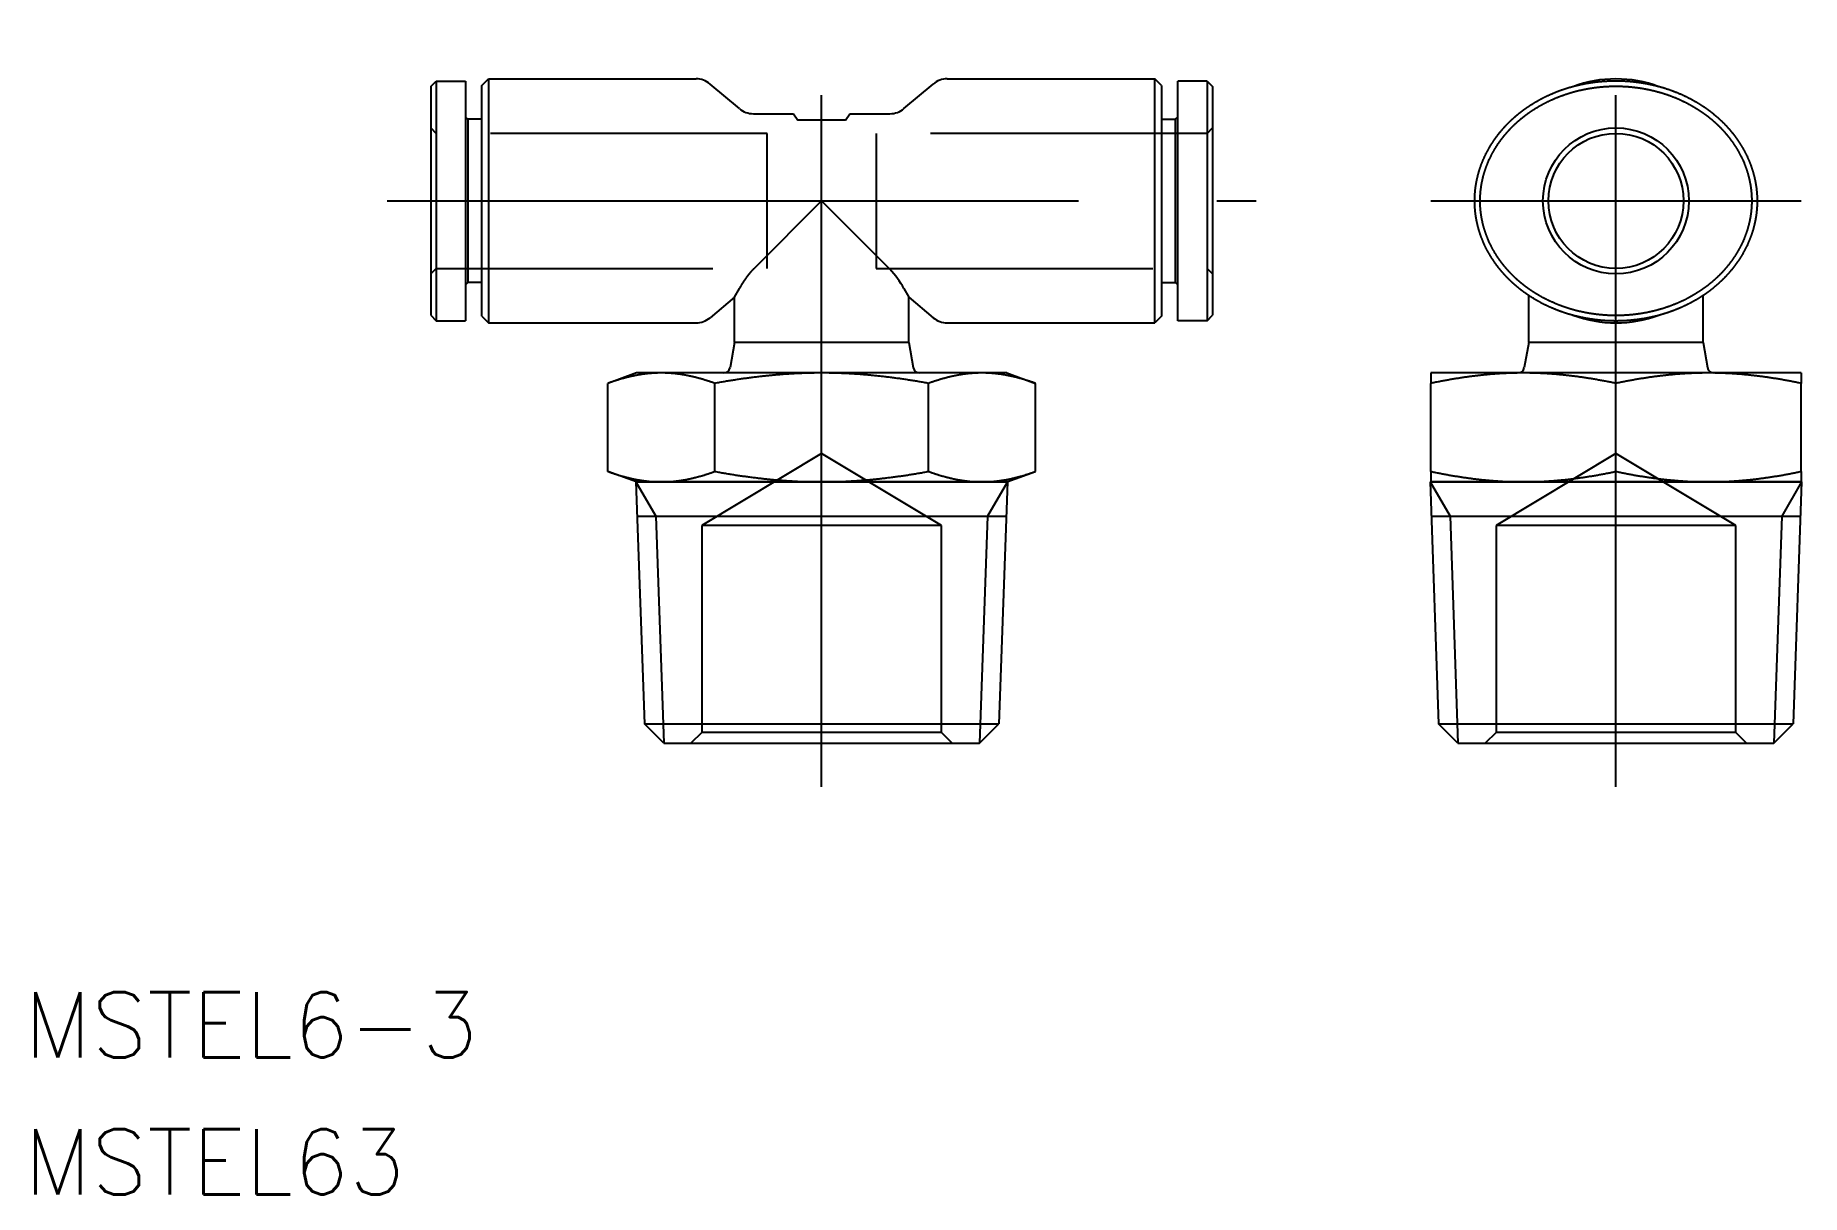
# Model space of a CAD drawing. Extents: x -36.1 to 45, y -45.6 to 7.6.
import ezdxf

# ---------------------------------------------------------------- set-up
doc = ezdxf.new("R2010")
doc.units = 0
doc.linetypes.add('CENTER', pattern=[50.8, 31.75, -6.35, 6.35, -6.35])
doc.linetypes.add('DASHED', pattern=[19.05, 12.7, -6.35])
doc.layers.get('0').update_dxf_attribs({"linetype": 'CONTINUOUS'})
doc.layers.add('CENTER', color=1, linetype='CENTER')
doc.styles.get("Standard").update_dxf_attribs({"font": 'txt.shx', "height": 3, "bigfont": 'bigfont.shx'})

msp = doc.modelspace()

# ---------------------------------------------------------------- texts
at = {"color": 7, "linetype": 'CONTINUOUS'}
for s, p in [('MSTEL6-3', (-36.617, -39.327)), ('MSTEL63', (-36.617, -45.624))]:
    msp.add_text(s, height=3, dxfattribs=at).set_placement(p)

# ---------------------------------------------------------------- linework, layer by layer
at = {"color": 7, "linetype": 'CONTINUOUS'}
for p, q in [((-17.95, 5.25), (-17.7, 5.5)), ((-17.95, 5.25), (-17.95, -5.25)), ((-17.7, 5.5), (-17.7, -5.5)), ((-17.7, 5.5), (-16.35, 5.5)), ((-16.35, 5.5), (-16.35, -5.5)), ((-15.6, 5.3), (-15.3, 5.6)), ((-15.6, -5.3), (-15.6, 5.3)), ((-15.3, 5.6), (-5.765, 5.6)), ((-15.3, 5.6), (-15.3, -5.6)), ((-3.779, 4.235), (-5.121, 5.365)), ((3.779, 4.235), (5.121, 5.365)), ((5.765, 5.6), (15.3, 5.6)), ((15.3, -5.6), (15.3, 5.6)), ((15.6, 5.3), (15.3, 5.6)), ((15.6, 5.3), (15.6, -5.3)), ((16.35, -5.5), (16.35, 5.5)), ((17.7, 5.5), (16.35, 5.5)), ((17.7, 5.5), (17.7, -5.5)), ((17.7, 5.5), (17.95, 5.25)), ((17.95, 5.25), (17.95, -5.25)), ((-16.25, 3.75), (-16.35, 3.85)), ((-16.25, 3.75), (-16.25, -3.75)), ((-15.6, 3.75), (-16.25, 3.75)), ((-3.135, 4), (-1.3, 4)), ((-1.3, 4), (-1.1, 3.7)), ((1.1, 3.7), (-1.1, 3.7)), ((1.1, 3.7), (1.3, 4)), ((1.3, 4), (3.135, 4)), ((15.6, 3.75), (16.25, 3.75)), ((16.25, 3.75), (16.35, 3.85)), ((16.25, -3.75), (16.25, 3.75)), ((0, 0), (-3.135, -3.135)), ((3.135, -3.135), (0, 0)), ((-16.25, -3.75), (-16.35, -3.85)), ((-15.6, -3.75), (-16.25, -3.75)), ((-4, -4.421), (-3.779, -4.027)), ((3.779, -4.027), (4, -4.421)), ((15.6, -3.75), (16.25, -3.75)), ((16.25, -3.75), (16.35, -3.85)), ((-4, -4.421), (-5.121, -5.365)), ((-4, -6.5), (-4, -4.421)), ((4, -6.5), (4, -4.421)), ((4, -4.421), (5.121, -5.365)), ((32.468, -6.5), (32.468, -4.335)), ((40.468, -6.5), (40.468, -4.335)), ((-17.95, -5.25), (-17.7, -5.5)), ((-17.7, -5.5), (-16.35, -5.5)), ((-15.6, -5.3), (-15.3, -5.6)), ((-15.3, -5.6), (-5.765, -5.6)), ((5.765, -5.6), (15.3, -5.6)), ((15.6, -5.3), (15.3, -5.6)), ((17.7, -5.5), (16.35, -5.5)), ((17.7, -5.5), (17.95, -5.25)), ((-4, -6.5), (-4.206, -7.653)), ((4, -6.5), (-4, -6.5)), ((4, -6.5), (4.206, -7.653)), ((32.468, -6.5), (32.262, -7.653)), ((40.468, -6.5), (32.468, -6.5)), ((40.468, -6.5), (40.674, -7.653)), ((-8.5, -7.9), (-9.815, -8.379)), ((-7.361, -7.9), (-8.5, -7.9)), ((0, -7.9), (-7.361, -7.9)), ((7.361, -7.9), (0, -7.9)), ((8.5, -7.9), (7.361, -7.9)), ((8.5, -7.9), (9.815, -8.379)), ((32.218, -7.9), (27.968, -7.9)), ((27.968, -7.9), (27.968, -8.379)), ((40.718, -7.9), (32.218, -7.9)), ((44.968, -7.9), (40.718, -7.9)), ((44.968, -7.9), (44.968, -8.379)), ((-9.815, -12.421), (-9.815, -8.379)), ((-4.907, -12.421), (-4.907, -8.379)), ((4.907, -12.421), (4.907, -8.379)), ((9.815, -12.421), (9.815, -8.379)), ((27.968, -12.421), (27.968, -8.379)), ((36.468, -12.421), (36.468, -8.379)), ((44.968, -12.421), (44.968, -8.379)), ((-8.5, -12.9), (-9.815, -12.421)), ((8.528, -12.9), (-8.528, -12.9)), ((-8.528, -12.9), (-8.14, -24.013)), ((-8.5, -12.9), (-7.361, -12.9)), ((-7.361, -12.9), (0, -12.9)), ((0, -12.9), (7.361, -12.9)), ((7.361, -12.9), (8.5, -12.9)), ((8.528, -12.9), (8.14, -24.013)), ((8.5, -12.9), (9.815, -12.421)), ((44.996, -12.9), (27.94, -12.9)), ((27.94, -12.9), (28.328, -24.013)), ((27.968, -12.421), (27.968, -12.9)), ((27.968, -12.9), (32.218, -12.9)), ((32.218, -12.9), (40.718, -12.9)), ((40.718, -12.9), (44.968, -12.9)), ((44.996, -12.9), (44.608, -24.013)), ((44.968, -12.421), (44.968, -12.9)), ((-8.473, -14.478), (8.473, -14.478)), ((27.995, -14.478), (44.941, -14.478)), ((-7.253, -24.9), (-8.14, -24.013)), ((-8.14, -24.013), (8.14, -24.013)), ((7.253, -24.9), (8.14, -24.013)), ((28.328, -24.013), (44.608, -24.013)), ((29.215, -24.9), (28.328, -24.013)), ((43.721, -24.9), (44.608, -24.013)), ((-7.253, -24.9), (7.253, -24.9)), ((29.215, -24.9), (43.721, -24.9))]:
    msp.add_line(p, q, dxfattribs=at)
at = {"color": 3, "linetype": 'DASHED'}
for p, q in [((-17.95, 3.35), (-17.7, 3.1)), ((17.7, 3.1), (17.95, 3.35)), ((-2.5, 3.1), (-17.7, 3.1)), ((-2.5, -3.1), (-2.5, 3.1)), ((17.7, 3.1), (2.5, 3.1)), ((2.5, 3.1), (2.5, -3.1)), ((-17.95, -3.35), (-17.7, -3.1)), ((-17.7, -3.1), (-2.5, -3.1)), ((2.5, -3.1), (17.7, -3.1)), ((17.7, -3.1), (17.95, -3.35)), ((0, -11.595), (-5.5, -14.9)), ((5.5, -14.9), (0, -11.595)), ((36.468, -11.595), (30.968, -14.9)), ((41.968, -14.9), (36.468, -11.595)), ((-5.5, -14.9), (-5.5, -24.4)), ((5.5, -14.9), (-5.5, -14.9)), ((5.5, -24.4), (5.5, -14.9)), ((30.968, -14.9), (30.968, -24.4)), ((41.968, -14.9), (30.968, -14.9)), ((41.968, -24.4), (41.968, -14.9)), ((-5.5, -24.4), (-6, -24.9)), ((5.5, -24.4), (-5.5, -24.4)), ((6, -24.9), (5.5, -24.4)), ((30.968, -24.4), (30.468, -24.9)), ((41.968, -24.4), (30.968, -24.4)), ((42.468, -24.9), (41.968, -24.4))]:
    msp.add_line(p, q, dxfattribs=at)
at = {"color": 3, "linetype": 'CONTINUOUS'}
for p, q in [((-8.528, -12.9), (-7.617, -14.478)), ((8.528, -12.9), (7.617, -14.478)), ((27.94, -12.9), (28.851, -14.478)), ((44.996, -12.9), (44.085, -14.478)), ((-7.617, -14.478), (-7.253, -24.9)), ((7.617, -14.478), (7.253, -24.9)), ((28.851, -14.478), (29.215, -24.9)), ((44.085, -14.478), (43.721, -24.9))]:
    msp.add_line(p, q, dxfattribs=at)
at = {"color": 7}
for points in [[(42.968, 0, 0), (42.968, 0.011, 0), (42.968, 0.022, 0), (42.968, 0.033, 0), (42.968, 0.044, 0), (42.968, 0.055, 0), (42.968, 0.066, 0), (42.967, 0.077, 0), (42.967, 0.088, 0), (42.967, 0.099, 0), (42.967, 0.11, 0), (42.967, 0.121, 0), (42.966, 0.132, 0), (42.966, 0.143, 0), (42.965, 0.154, 0), (42.965, 0.166, 0), (42.965, 0.177, 0), (42.964, 0.188, 0), (42.964, 0.199, 0), (42.963, 0.21, 0), (42.963, 0.222, 0), (42.962, 0.233, 0), (42.962, 0.244, 0), (42.961, 0.256, 0), (42.961, 0.267, 0), (42.96, 0.278, 0), (42.959, 0.29, 0), (42.958, 0.301, 0), (42.958, 0.313, 0), (42.957, 0.324, 0), (42.956, 0.336, 0), (42.955, 0.347, 0), (42.954, 0.359, 0), (42.953, 0.37, 0), (42.952, 0.382, 0), (42.952, 0.394, 0), (42.95, 0.405, 0), (42.949, 0.417, 0), (42.948, 0.429, 0), (42.947, 0.441, 0), (42.946, 0.452, 0), (42.945, 0.464, 0), (42.944, 0.476, 0), (42.942, 0.488, 0), (42.941, 0.5, 0), (42.94, 0.512, 0), (42.938, 0.524, 0), (42.937, 0.536, 0), (42.936, 0.548, 0), (42.934, 0.561, 0), (42.933, 0.573, 0), (42.931, 0.585, 0), (42.93, 0.597, 0), (42.928, 0.61, 0), (42.926, 0.622, 0), (42.925, 0.634, 0), (42.923, 0.647, 0), (42.921, 0.659, 0), (42.919, 0.672, 0), (42.917, 0.684, 0), (42.916, 0.697, 0), (42.914, 0.71, 0), (42.912, 0.723, 0), (42.91, 0.735, 0), (42.908, 0.748, 0), (42.906, 0.761, 0), (42.903, 0.774, 0), (42.901, 0.787, 0), (42.899, 0.8, 0), (42.897, 0.813, 0), (42.894, 0.826, 0), (42.892, 0.839, 0), (42.889, 0.853, 0), (42.887, 0.866, 0), (42.884, 0.879, 0), (42.882, 0.893, 0), (42.879, 0.906, 0), (42.877, 0.92, 0), (42.874, 0.933, 0), (42.871, 0.947, 0), (42.868, 0.96, 0), (42.865, 0.974, 0), (42.862, 0.988, 0), (42.859, 1.002, 0), (42.856, 1.016, 0), (42.853, 1.03, 0), (42.85, 1.044, 0), (42.847, 1.058, 0), (42.843, 1.072, 0), (42.84, 1.087, 0), (42.836, 1.101, 0), (42.833, 1.115, 0), (42.829, 1.13, 0), (42.826, 1.144, 0), (42.822, 1.159, 0), (42.818, 1.174, 0), (42.815, 1.188, 0), (42.811, 1.203, 0), (42.807, 1.218, 0), (42.803, 1.233, 0), (42.799, 1.247, 0), (42.794, 1.262, 0), (42.79, 1.277, 0), (42.786, 1.292, 0), (42.782, 1.307, 0), (42.777, 1.323, 0), (42.773, 1.338, 0), (42.768, 1.353, 0), (42.764, 1.368, 0), (42.759, 1.383, 0), (42.754, 1.399, 0), (42.749, 1.414, 0), (42.745, 1.43, 0), (42.74, 1.445, 0), (42.735, 1.46, 0), (42.73, 1.476, 0), (42.724, 1.491, 0), (42.719, 1.507, 0), (42.714, 1.523, 0), (42.709, 1.538, 0), (42.703, 1.554, 0), (42.698, 1.57, 0), (42.692, 1.585, 0), (42.687, 1.601, 0), (42.681, 1.617, 0), (42.675, 1.632, 0), (42.669, 1.648, 0), (42.663, 1.664, 0), (42.657, 1.68, 0), (42.651, 1.696, 0), (42.645, 1.711, 0), (42.639, 1.727, 0), (42.633, 1.743, 0), (42.627, 1.759, 0), (42.62, 1.775, 0), (42.614, 1.791, 0), (42.607, 1.807, 0), (42.601, 1.823, 0), (42.594, 1.839, 0), (42.587, 1.855, 0), (42.581, 1.87, 0), (42.574, 1.886, 0), (42.567, 1.902, 0), (42.56, 1.918, 0), (42.553, 1.934, 0), (42.546, 1.95, 0), (42.538, 1.966, 0), (42.531, 1.982, 0), (42.524, 1.998, 0), (42.517, 2.014, 0), (42.509, 2.03, 0), (42.502, 2.046, 0), (42.494, 2.062, 0), (42.486, 2.077, 0), (42.479, 2.093, 0), (42.471, 2.109, 0), (42.463, 2.125, 0), (42.455, 2.141, 0), (42.447, 2.157, 0), (42.439, 2.173, 0), (42.431, 2.188, 0), (42.423, 2.204, 0), (42.415, 2.22, 0), (42.407, 2.236, 0), (42.398, 2.252, 0), (42.39, 2.267, 0), (42.382, 2.283, 0), (42.373, 2.299, 0), (42.364, 2.314, 0), (42.356, 2.33, 0), (42.347, 2.346, 0), (42.338, 2.361, 0), (42.33, 2.377, 0), (42.321, 2.393, 0), (42.312, 2.408, 0), (42.303, 2.424, 0), (42.294, 2.439, 0), (42.285, 2.455, 0), (42.276, 2.47, 0), (42.266, 2.486, 0), (42.257, 2.501, 0), (42.248, 2.517, 0), (42.238, 2.532, 0), (42.229, 2.547, 0), (42.219, 2.563, 0), (42.21, 2.578, 0), (42.2, 2.593, 0), (42.19, 2.609, 0), (42.181, 2.624, 0), (42.171, 2.639, 0), (42.161, 2.654, 0), (42.151, 2.67, 0), (42.141, 2.685, 0), (42.131, 2.7, 0), (42.121, 2.715, 0), (42.111, 2.73, 0), (42.1, 2.745, 0), (42.09, 2.76, 0), (42.08, 2.775, 0), (42.069, 2.79, 0), (42.059, 2.805, 0), (42.048, 2.82, 0), (42.038, 2.835, 0), (42.027, 2.85, 0), (42.016, 2.865, 0), (42.005, 2.88, 0), (41.995, 2.895, 0), (41.984, 2.91, 0), (41.973, 2.925, 0), (41.962, 2.939, 0), (41.951, 2.954, 0), (41.94, 2.969, 0), (41.928, 2.983, 0), (41.917, 2.998, 0), (41.906, 3.013, 0), (41.895, 3.027, 0), (41.883, 3.042, 0), (41.872, 3.057, 0), (41.86, 3.071, 0), (41.849, 3.086, 0), (41.837, 3.1, 0), (41.825, 3.114, 0), (41.814, 3.129, 0), (41.802, 3.143, 0), (41.79, 3.158, 0), (41.778, 3.172, 0), (41.766, 3.186, 0), (41.754, 3.2, 0), (41.742, 3.215, 0), (41.73, 3.229, 0), (41.718, 3.243, 0), (41.706, 3.257, 0), (41.693, 3.271, 0), (41.681, 3.285, 0), (41.669, 3.299, 0), (41.656, 3.313, 0), (41.644, 3.327, 0), (41.631, 3.341, 0), (41.618, 3.355, 0), (41.606, 3.369, 0), (41.593, 3.383, 0), (41.58, 3.397, 0), (41.568, 3.41, 0), (41.555, 3.424, 0), (41.542, 3.438, 0), (41.529, 3.452, 0), (41.516, 3.465, 0), (41.503, 3.479, 0), (41.489, 3.492, 0), (41.476, 3.506, 0), (41.463, 3.519, 0), (41.45, 3.533, 0), (41.437, 3.546, 0), (41.423, 3.56, 0), (41.41, 3.573, 0), (41.396, 3.586, 0), (41.383, 3.599, 0), (41.369, 3.613, 0), (41.355, 3.626, 0), (41.342, 3.639, 0), (41.328, 3.652, 0), (41.314, 3.665, 0), (41.3, 3.678, 0), (41.287, 3.691, 0), (41.273, 3.704, 0), (41.259, 3.717, 0), (41.245, 3.73, 0), (41.231, 3.743, 0), (41.217, 3.755, 0), (41.203, 3.768, 0), (41.188, 3.781, 0), (41.174, 3.794, 0), (41.16, 3.806, 0), (41.146, 3.819, 0), (41.131, 3.831, 0), (41.117, 3.844, 0), (41.102, 3.856, 0), (41.088, 3.869, 0), (41.074, 3.881, 0), (41.059, 3.893, 0), (41.044, 3.905, 0), (41.03, 3.918, 0), (41.015, 3.93, 0), (41.001, 3.942, 0), (40.986, 3.954, 0), (40.971, 3.966, 0), (40.956, 3.978, 0), (40.941, 3.99, 0), (40.926, 4.002, 0), (40.911, 4.014, 0), (40.897, 4.026, 0), (40.882, 4.037, 0), (40.867, 4.049, 0), (40.852, 4.061, 0), (40.836, 4.073, 0), (40.821, 4.084, 0), (40.806, 4.096, 0), (40.791, 4.107, 0), (40.776, 4.119, 0), (40.761, 4.13, 0), (40.745, 4.141, 0), (40.73, 4.153, 0), (40.715, 4.164, 0), (40.699, 4.175, 0), (40.684, 4.186, 0), (40.668, 4.197, 0), (40.653, 4.208, 0), (40.637, 4.219, 0), (40.622, 4.23, 0), (40.606, 4.241, 0), (40.591, 4.252, 0), (40.575, 4.263, 0), (40.559, 4.274, 0), (40.544, 4.284, 0), (40.528, 4.295, 0), (40.512, 4.306, 0), (40.496, 4.316, 0), (40.481, 4.327, 0), (40.465, 4.337, 0), (40.449, 4.348, 0), (40.433, 4.358, 0), (40.417, 4.368, 0), (40.402, 4.379, 0), (40.386, 4.389, 0), (40.37, 4.399, 0), (40.354, 4.409, 0), (40.338, 4.419, 0), (40.322, 4.429, 0), (40.306, 4.439, 0), (40.29, 4.449, 0), (40.274, 4.459, 0), (40.258, 4.468, 0), (40.242, 4.478, 0), (40.226, 4.488, 0), (40.209, 4.497, 0), (40.193, 4.507, 0), (40.177, 4.517, 0), (40.161, 4.526, 0), (40.145, 4.535, 0), (40.129, 4.545, 0), (40.112, 4.554, 0), (40.096, 4.563, 0), (40.08, 4.573, 0), (40.064, 4.582, 0), (40.048, 4.591, 0), (40.031, 4.6, 0), (40.015, 4.609, 0), (39.999, 4.618, 0), (39.982, 4.627, 0), (39.966, 4.636, 0), (39.95, 4.644, 0), (39.933, 4.653, 0), (39.917, 4.662, 0), (39.901, 4.67, 0), (39.884, 4.679, 0), (39.868, 4.688, 0), (39.852, 4.696, 0), (39.835, 4.704, 0), (39.819, 4.713, 0), (39.802, 4.721, 0), (39.786, 4.729, 0), (39.769, 4.738, 0), (39.753, 4.746, 0), (39.736, 4.754, 0), (39.72, 4.762, 0), (39.704, 4.77, 0), (39.687, 4.778, 0), (39.671, 4.786, 0), (39.654, 4.794, 0), (39.638, 4.802, 0), (39.621, 4.809, 0), (39.605, 4.817, 0), (39.588, 4.825, 0), (39.572, 4.832, 0), (39.555, 4.84, 0), (39.539, 4.848, 0), (39.522, 4.855, 0), (39.505, 4.862, 0), (39.489, 4.87, 0), (39.472, 4.877, 0), (39.456, 4.884, 0), (39.439, 4.892, 0), (39.423, 4.899, 0), (39.406, 4.906, 0), (39.39, 4.913, 0), (39.373, 4.92, 0), (39.357, 4.927, 0), (39.34, 4.934, 0), (39.324, 4.941, 0), (39.307, 4.948, 0), (39.291, 4.954, 0), (39.274, 4.961, 0), (39.258, 4.968, 0), (39.241, 4.974, 0), (39.224, 4.981, 0), (39.208, 4.988, 0), (39.191, 4.994, 0), (39.175, 5, 0), (39.158, 5.007, 0), (39.142, 5.013, 0), (39.125, 5.02, 0), (39.108, 5.026, 0), (39.092, 5.032, 0), (39.075, 5.038, 0), (39.059, 5.044, 0), (39.042, 5.05, 0), (39.026, 5.056, 0), (39.009, 5.062, 0), (38.992, 5.068, 0), (38.976, 5.074, 0), (38.959, 5.08, 0), (38.943, 5.086, 0), (38.926, 5.092, 0), (38.91, 5.097, 0), (38.893, 5.103, 0), (38.876, 5.109, 0), (38.86, 5.114, 0), (38.843, 5.12, 0), (38.827, 5.125, 0), (38.81, 5.131, 0), (38.793, 5.136, 0), (38.777, 5.141, 0), (38.76, 5.147, 0), (38.744, 5.152, 0), (38.727, 5.157, 0), (38.71, 5.162, 0), (38.694, 5.168, 0), (38.677, 5.173, 0), (38.661, 5.178, 0), (38.644, 5.183, 0), (38.627, 5.188, 0), (38.611, 5.193, 0), (38.594, 5.198, 0), (38.578, 5.202, 0), (38.561, 5.207, 0), (38.544, 5.212, 0), (38.528, 5.217, 0), (38.511, 5.221, 0), (38.495, 5.226, 0), (38.478, 5.231, 0), (38.461, 5.235, 0), (38.445, 5.24, 0), (38.428, 5.244, 0), (38.411, 5.249, 0), (38.395, 5.253, 0), (38.378, 5.257, 0), (38.361, 5.262, 0), (38.345, 5.266, 0), (38.328, 5.27, 0), (38.312, 5.274, 0), (38.295, 5.278, 0), (38.278, 5.282, 0), (38.262, 5.286, 0), (38.245, 5.29, 0), (38.228, 5.294, 0), (38.212, 5.298, 0), (38.195, 5.302, 0), (38.179, 5.306, 0), (38.162, 5.31, 0), (38.145, 5.314, 0), (38.129, 5.317, 0), (38.112, 5.321, 0), (38.096, 5.325, 0), (38.079, 5.328, 0), (38.062, 5.332, 0), (38.046, 5.336, 0), (38.029, 5.339, 0), (38.012, 5.343, 0), (37.996, 5.346, 0), (37.979, 5.349, 0), (37.962, 5.353, 0), (37.946, 5.356, 0), (37.929, 5.359, 0), (37.913, 5.362, 0), (37.896, 5.366, 0), (37.879, 5.369, 0), (37.863, 5.372, 0), (37.846, 5.375, 0), (37.829, 5.378, 0), (37.813, 5.381, 0), (37.796, 5.384, 0), (37.779, 5.387, 0), (37.763, 5.39, 0), (37.746, 5.393, 0), (37.73, 5.395, 0), (37.713, 5.398, 0), (37.696, 5.401, 0), (37.68, 5.404, 0), (37.663, 5.406, 0), (37.646, 5.409, 0), (37.63, 5.412, 0), (37.613, 5.414, 0), (37.596, 5.417, 0), (37.58, 5.419, 0), (37.563, 5.421, 0), (37.546, 5.424, 0), (37.53, 5.426, 0), (37.513, 5.429, 0), (37.496, 5.431, 0), (37.48, 5.433, 0), (37.463, 5.435, 0), (37.447, 5.437, 0), (37.43, 5.44, 0), (37.413, 5.442, 0), (37.397, 5.444, 0), (37.38, 5.446, 0), (37.363, 5.448, 0), (37.347, 5.45, 0), (37.33, 5.452, 0), (37.313, 5.453, 0), (37.297, 5.455, 0), (37.28, 5.457, 0), (37.263, 5.459, 0), (37.247, 5.46, 0), (37.23, 5.462, 0), (37.214, 5.464, 0), (37.197, 5.465, 0), (37.18, 5.467, 0), (37.163, 5.469, 0), (37.147, 5.47, 0), (37.13, 5.471, 0), (37.114, 5.473, 0), (37.097, 5.474, 0), (37.08, 5.476, 0), (37.064, 5.477, 0), (37.047, 5.478, 0), (37.03, 5.479, 0), (37.014, 5.481, 0), (36.997, 5.482, 0), (36.98, 5.483, 0), (36.964, 5.484, 0), (36.947, 5.485, 0), (36.93, 5.486, 0), (36.914, 5.487, 0), (36.897, 5.488, 0), (36.88, 5.489, 0), (36.864, 5.49, 0), (36.847, 5.491, 0), (36.83, 5.491, 0), (36.814, 5.492, 0), (36.797, 5.493, 0), (36.78, 5.494, 0), (36.764, 5.494, 0), (36.747, 5.495, 0), (36.73, 5.496, 0), (36.714, 5.496, 0), (36.697, 5.497, 0), (36.681, 5.497, 0), (36.664, 5.498, 0), (36.647, 5.498, 0), (36.63, 5.498, 0), (36.614, 5.499, 0), (36.597, 5.499, 0), (36.581, 5.499, 0), (36.564, 5.499, 0), (36.547, 5.5, 0), (36.531, 5.5, 0), (36.514, 5.5, 0), (36.497, 5.5, 0), (36.48, 5.5, 0), (36.464, 5.5, 0), (36.447, 5.5, 0), (36.431, 5.5, 0), (36.414, 5.5, 0), (36.397, 5.5, 0), (36.38, 5.5, 0), (36.364, 5.499, 0), (36.347, 5.499, 0), (36.331, 5.499, 0), (36.314, 5.498, 0), (36.297, 5.498, 0), (36.281, 5.498, 0), (36.264, 5.497, 0), (36.247, 5.497, 0), (36.231, 5.496, 0), (36.214, 5.496, 0), (36.197, 5.495, 0), (36.181, 5.495, 0), (36.164, 5.494, 0), (36.147, 5.493, 0), (36.131, 5.493, 0), (36.114, 5.492, 0), (36.097, 5.491, 0), (36.081, 5.49, 0), (36.064, 5.489, 0), (36.047, 5.488, 0), (36.031, 5.488, 0), (36.014, 5.487, 0), (35.998, 5.486, 0), (35.981, 5.485, 0), (35.964, 5.483, 0), (35.948, 5.482, 0), (35.931, 5.481, 0), (35.914, 5.48, 0), (35.898, 5.479, 0), (35.881, 5.478, 0), (35.865, 5.476, 0), (35.848, 5.475, 0), (35.831, 5.474, 0), (35.815, 5.472, 0), (35.798, 5.471, 0), (35.782, 5.469, 0), (35.765, 5.468, 0), (35.748, 5.466, 0), (35.732, 5.465, 0), (35.715, 5.463, 0), (35.699, 5.461, 0), (35.682, 5.46, 0), (35.666, 5.458, 0), (35.649, 5.456, 0), (35.632, 5.454, 0), (35.616, 5.453, 0), (35.599, 5.451, 0), (35.583, 5.449, 0), (35.566, 5.447, 0), (35.55, 5.445, 0), (35.533, 5.443, 0), (35.517, 5.441, 0), (35.5, 5.439, 0), (35.483, 5.437, 0), (35.467, 5.434, 0), (35.45, 5.432, 0), (35.434, 5.43, 0), (35.417, 5.428, 0), (35.401, 5.425, 0), (35.385, 5.423, 0), (35.368, 5.421, 0), (35.352, 5.418, 0), (35.335, 5.416, 0), (35.319, 5.413, 0), (35.302, 5.411, 0), (35.286, 5.408, 0), (35.269, 5.406, 0), (35.253, 5.403, 0), (35.236, 5.4, 0), (35.22, 5.398, 0), (35.203, 5.395, 0), (35.187, 5.392, 0), (35.17, 5.389, 0), (35.154, 5.386, 0), (35.138, 5.384, 0), (35.121, 5.381, 0), (35.105, 5.378, 0), (35.089, 5.375, 0), (35.072, 5.372, 0), (35.056, 5.369, 0), (35.039, 5.366, 0), (35.023, 5.362, 0), (35.007, 5.359, 0), (34.99, 5.356, 0), (34.974, 5.353, 0), (34.958, 5.349, 0), (34.941, 5.346, 0), (34.925, 5.343, 0), (34.909, 5.339, 0), (34.892, 5.336, 0), (34.876, 5.332, 0), (34.86, 5.329, 0), (34.843, 5.325, 0), (34.827, 5.322, 0), (34.811, 5.318, 0), (34.795, 5.315, 0), (34.778, 5.311, 0), (34.762, 5.307, 0), (34.746, 5.303, 0), (34.73, 5.3, 0), (34.713, 5.296, 0), (34.697, 5.292, 0), (34.681, 5.288, 0), (34.665, 5.284, 0), (34.649, 5.28, 0), (34.633, 5.276, 0), (34.616, 5.272, 0), (34.6, 5.268, 0), (34.584, 5.264, 0), (34.568, 5.26, 0), (34.552, 5.256, 0), (34.536, 5.251, 0), (34.519, 5.247, 0), (34.503, 5.243, 0), (34.487, 5.238, 0), (34.471, 5.234, 0), (34.455, 5.23, 0), (34.439, 5.225, 0), (34.423, 5.221, 0), (34.407, 5.216, 0), (34.391, 5.212, 0), (34.375, 5.207, 0), (34.359, 5.202, 0), (34.343, 5.198, 0), (34.327, 5.193, 0), (34.311, 5.188, 0), (34.295, 5.184, 0), (34.279, 5.179, 0), (34.263, 5.174, 0), (34.247, 5.169, 0), (34.231, 5.164, 0), (34.215, 5.159, 0), (34.199, 5.154, 0), (34.183, 5.149, 0), (34.167, 5.144, 0), (34.151, 5.139, 0), (34.136, 5.134, 0), (34.12, 5.129, 0), (34.104, 5.123, 0), (34.088, 5.118, 0), (34.072, 5.113, 0), (34.056, 5.107, 0), (34.041, 5.102, 0), (34.025, 5.097, 0), (34.009, 5.091, 0), (33.993, 5.086, 0), (33.977, 5.08, 0), (33.962, 5.075, 0), (33.946, 5.069, 0), (33.93, 5.064, 0), (33.914, 5.058, 0), (33.899, 5.052, 0), (33.883, 5.046, 0), (33.867, 5.041, 0), (33.852, 5.035, 0), (33.836, 5.029, 0), (33.821, 5.023, 0), (33.805, 5.017, 0), (33.789, 5.011, 0), (33.774, 5.005, 0), (33.758, 4.999, 0), (33.742, 4.993, 0), (33.727, 4.987, 0), (33.711, 4.981, 0), (33.696, 4.975, 0), (33.68, 4.969, 0), (33.665, 4.962, 0), (33.649, 4.956, 0), (33.634, 4.95, 0), (33.618, 4.943, 0), (33.603, 4.937, 0), (33.587, 4.93, 0), (33.572, 4.924, 0), (33.557, 4.917, 0), (33.541, 4.911, 0), (33.526, 4.904, 0), (33.511, 4.898, 0), (33.495, 4.891, 0), (33.48, 4.884, 0), (33.465, 4.878, 0), (33.449, 4.871, 0), (33.434, 4.864, 0), (33.419, 4.857, 0), (33.403, 4.85, 0), (33.388, 4.843, 0), (33.373, 4.836, 0), (33.358, 4.829, 0), (33.342, 4.822, 0), (33.327, 4.815, 0), (33.312, 4.808, 0), (33.297, 4.801, 0), (33.282, 4.794, 0), (33.267, 4.787, 0), (33.251, 4.779, 0), (33.236, 4.772, 0), (33.221, 4.765, 0), (33.206, 4.757, 0), (33.191, 4.75, 0), (33.176, 4.742, 0), (33.161, 4.735, 0), (33.146, 4.727, 0), (33.131, 4.72, 0), (33.116, 4.712, 0), (33.101, 4.705, 0), (33.086, 4.697, 0), (33.071, 4.689, 0), (33.056, 4.682, 0), (33.042, 4.674, 0), (33.027, 4.666, 0), (33.012, 4.658, 0), (32.997, 4.65, 0), (32.982, 4.642, 0), (32.968, 4.634, 0), (32.953, 4.626, 0), (32.938, 4.618, 0), (32.923, 4.61, 0), (32.908, 4.602, 0), (32.894, 4.594, 0), (32.879, 4.586, 0), (32.864, 4.577, 0), (32.85, 4.569, 0), (32.835, 4.561, 0), (32.821, 4.552, 0), (32.806, 4.544, 0), (32.792, 4.536, 0), (32.777, 4.527, 0), (32.763, 4.519, 0), (32.748, 4.51, 0), (32.734, 4.502, 0), (32.719, 4.493, 0), (32.705, 4.484, 0), (32.69, 4.476, 0), (32.676, 4.467, 0), (32.661, 4.458, 0), (32.647, 4.449, 0), (32.633, 4.441, 0), (32.619, 4.432, 0), (32.604, 4.423, 0), (32.59, 4.414, 0), (32.576, 4.405, 0), (32.562, 4.396, 0), (32.547, 4.387, 0), (32.533, 4.378, 0), (32.519, 4.369, 0), (32.505, 4.359, 0), (32.491, 4.35, 0), (32.477, 4.341, 0), (32.463, 4.332, 0), (32.449, 4.322, 0), (32.435, 4.313, 0), (32.421, 4.304, 0), (32.407, 4.294, 0), (32.393, 4.285, 0), (32.379, 4.275, 0), (32.365, 4.266, 0), (32.351, 4.256, 0), (32.337, 4.247, 0), (32.324, 4.237, 0), (32.31, 4.227, 0), (32.296, 4.218, 0), (32.282, 4.208, 0), (32.269, 4.198, 0), (32.255, 4.188, 0), (32.241, 4.178, 0), (32.228, 4.169, 0), (32.214, 4.159, 0), (32.201, 4.149, 0), (32.187, 4.139, 0), (32.173, 4.129, 0), (32.16, 4.119, 0), (32.147, 4.108, 0), (32.133, 4.098, 0), (32.12, 4.088, 0), (32.106, 4.078, 0), (32.093, 4.068, 0), (32.08, 4.057, 0), (32.066, 4.047, 0), (32.053, 4.037, 0), (32.04, 4.026, 0), (32.027, 4.016, 0), (32.013, 4.005, 0), (32, 3.995, 0), (31.987, 3.984, 0), (31.974, 3.974, 0), (31.961, 3.963, 0), (31.948, 3.952, 0), (31.935, 3.942, 0), (31.922, 3.931, 0), (31.909, 3.92, 0), (31.896, 3.909, 0), (31.883, 3.899, 0), (31.87, 3.888, 0), (31.857, 3.877, 0), (31.845, 3.866, 0), (31.832, 3.855, 0), (31.819, 3.844, 0), (31.806, 3.833, 0), (31.794, 3.822, 0), (31.781, 3.811, 0), (31.768, 3.799, 0), (31.756, 3.788, 0), (31.743, 3.777, 0), (31.731, 3.766, 0), (31.718, 3.755, 0), (31.706, 3.743, 0), (31.693, 3.732, 0), (31.681, 3.72, 0), (31.668, 3.709, 0), (31.656, 3.698, 0), (31.644, 3.686, 0), (31.631, 3.675, 0), (31.619, 3.663, 0), (31.607, 3.651, 0), (31.595, 3.64, 0), (31.583, 3.628, 0), (31.571, 3.616, 0), (31.558, 3.605, 0), (31.547, 3.593, 0), (31.535, 3.581, 0), (31.523, 3.569, 0), (31.511, 3.557, 0), (31.499, 3.545, 0), (31.487, 3.533, 0), (31.475, 3.521, 0), (31.463, 3.509, 0), (31.451, 3.497, 0), (31.44, 3.485, 0), (31.428, 3.473, 0), (31.416, 3.461, 0), (31.405, 3.449, 0), (31.393, 3.436, 0), (31.381, 3.424, 0), (31.37, 3.412, 0), (31.358, 3.4, 0), (31.347, 3.387, 0), (31.335, 3.375, 0), (31.324, 3.362, 0), (31.313, 3.35, 0), (31.301, 3.337, 0), (31.29, 3.325, 0), (31.279, 3.312, 0), (31.268, 3.3, 0), (31.256, 3.287, 0), (31.245, 3.274, 0), (31.234, 3.262, 0), (31.223, 3.249, 0), (31.212, 3.236, 0), (31.201, 3.223, 0), (31.19, 3.21, 0), (31.179, 3.197, 0), (31.168, 3.184, 0), (31.157, 3.172, 0), (31.147, 3.159, 0), (31.136, 3.146, 0), (31.125, 3.132, 0), (31.114, 3.119, 0), (31.104, 3.106, 0), (31.093, 3.093, 0), (31.083, 3.08, 0), (31.072, 3.067, 0), (31.062, 3.053, 0), (31.051, 3.04, 0), (31.041, 3.027, 0), (31.03, 3.013, 0), (31.02, 3, 0), (31.01, 2.987, 0), (31, 2.973, 0), (30.989, 2.96, 0), (30.979, 2.946, 0), (30.969, 2.932, 0), (30.959, 2.919, 0), (30.949, 2.905, 0), (30.939, 2.892, 0), (30.929, 2.878, 0), (30.919, 2.864, 0), (30.909, 2.85, 0), (30.899, 2.837, 0), (30.889, 2.823, 0), (30.88, 2.809, 0), (30.87, 2.795, 0), (30.86, 2.781, 0), (30.851, 2.767, 0), (30.841, 2.753, 0), (30.831, 2.739, 0), (30.822, 2.725, 0), (30.812, 2.711, 0), (30.803, 2.697, 0), (30.794, 2.683, 0), (30.784, 2.668, 0), (30.775, 2.654, 0), (30.766, 2.64, 0), (30.756, 2.626, 0), (30.747, 2.611, 0), (30.738, 2.597, 0), (30.729, 2.582, 0), (30.72, 2.568, 0), (30.711, 2.554, 0), (30.702, 2.539, 0), (30.693, 2.525, 0), (30.684, 2.51, 0), (30.676, 2.495, 0), (30.667, 2.481, 0), (30.658, 2.466, 0), (30.649, 2.452, 0), (30.641, 2.437, 0), (30.632, 2.422, 0), (30.624, 2.407, 0), (30.615, 2.393, 0), (30.607, 2.378, 0), (30.598, 2.363, 0), (30.59, 2.348, 0), (30.582, 2.333, 0), (30.573, 2.318, 0), (30.565, 2.303, 0), (30.557, 2.288, 0), (30.549, 2.273, 0), (30.541, 2.258, 0), (30.533, 2.243, 0), (30.525, 2.228, 0), (30.517, 2.212, 0), (30.509, 2.197, 0), (30.502, 2.182, 0), (30.494, 2.167, 0), (30.486, 2.152, 0), (30.478, 2.136, 0), (30.471, 2.121, 0), (30.463, 2.106, 0), (30.456, 2.09, 0), (30.448, 2.075, 0), (30.441, 2.059, 0), (30.434, 2.044, 0), (30.426, 2.028, 0), (30.419, 2.013, 0), (30.412, 1.997, 0), (30.405, 1.982, 0), (30.398, 1.966, 0), (30.391, 1.95, 0), (30.384, 1.935, 0), (30.377, 1.919, 0), (30.37, 1.903, 0), (30.363, 1.888, 0), (30.356, 1.872, 0), (30.349, 1.856, 0), (30.343, 1.84, 0), (30.336, 1.825, 0), (30.33, 1.809, 0), (30.323, 1.793, 0), (30.317, 1.777, 0), (30.31, 1.761, 0), (30.304, 1.745, 0), (30.298, 1.729, 0), (30.291, 1.713, 0), (30.285, 1.697, 0), (30.279, 1.681, 0), (30.273, 1.665, 0), (30.267, 1.649, 0), (30.261, 1.633, 0), (30.255, 1.617, 0), (30.25, 1.601, 0), (30.244, 1.585, 0), (30.238, 1.569, 0), (30.232, 1.552, 0), (30.227, 1.536, 0), (30.221, 1.52, 0), (30.216, 1.504, 0), (30.21, 1.487, 0), (30.205, 1.471, 0), (30.2, 1.455, 0), (30.194, 1.439, 0), (30.189, 1.422, 0), (30.184, 1.406, 0), (30.179, 1.389, 0), (30.174, 1.373, 0), (30.169, 1.357, 0), (30.164, 1.34, 0), (30.159, 1.324, 0), (30.154, 1.307, 0), (30.15, 1.291, 0), (30.145, 1.274, 0), (30.14, 1.258, 0), (30.136, 1.241, 0), (30.131, 1.225, 0), (30.127, 1.208, 0), (30.122, 1.192, 0), (30.118, 1.175, 0), (30.114, 1.159, 0), (30.11, 1.142, 0), (30.105, 1.125, 0), (30.102, 1.109, 0), (30.097, 1.092, 0), (30.093, 1.075, 0), (30.09, 1.059, 0), (30.086, 1.042, 0), (30.082, 1.025, 0), (30.078, 1.009, 0), (30.075, 0.992, 0), (30.071, 0.975, 0), (30.067, 0.958, 0), (30.064, 0.942, 0), (30.061, 0.925, 0), (30.057, 0.908, 0), (30.054, 0.891, 0), (30.051, 0.874, 0), (30.048, 0.858, 0), (30.044, 0.841, 0), (30.041, 0.824, 0), (30.038, 0.807, 0), (30.035, 0.79, 0), (30.033, 0.773, 0), (30.03, 0.757, 0), (30.027, 0.74, 0), (30.024, 0.723, 0), (30.022, 0.706, 0), (30.019, 0.689, 0), (30.017, 0.672, 0), (30.014, 0.655, 0), (30.012, 0.638, 0), (30.01, 0.621, 0), (30.008, 0.604, 0), (30.005, 0.587, 0), (30.003, 0.57, 0), (30.001, 0.554, 0), (29.999, 0.537, 0), (29.997, 0.52, 0), (29.995, 0.503, 0), (29.994, 0.486, 0), (29.992, 0.469, 0), (29.99, 0.452, 0), (29.988, 0.435, 0), (29.987, 0.418, 0), (29.985, 0.401, 0), (29.984, 0.384, 0), (29.983, 0.367, 0), (29.981, 0.35, 0), (29.98, 0.332, 0), (29.979, 0.315, 0), (29.978, 0.298, 0), (29.977, 0.281, 0), (29.976, 0.264, 0), (29.975, 0.247, 0), (29.974, 0.23, 0), (29.973, 0.213, 0), (29.972, 0.196, 0), (29.971, 0.179, 0), (29.971, 0.162, 0), (29.97, 0.145, 0), (29.97, 0.128, 0), (29.969, 0.111, 0), (29.969, 0.094, 0), (29.969, 0.077, 0), (29.968, 0.06, 0), (29.968, 0.043, 0), (29.968, 0.026, 0), (29.968, 0.009, 0), (29.968, -0.009, 0), (29.968, -0.026, 0), (29.968, -0.043, 0), (29.968, -0.06, 0), (29.969, -0.077, 0), (29.969, -0.094, 0), (29.969, -0.111, 0), (29.97, -0.128, 0), (29.97, -0.145, 0), (29.971, -0.162, 0), (29.971, -0.179, 0), (29.972, -0.196, 0), (29.973, -0.213, 0), (29.974, -0.23, 0), (29.975, -0.247, 0), (29.976, -0.264, 0), (29.977, -0.281, 0), (29.978, -0.298, 0), (29.979, -0.315, 0), (29.98, -0.333, 0), (29.981, -0.35, 0), (29.983, -0.367, 0), (29.984, -0.384, 0), (29.985, -0.401, 0), (29.987, -0.418, 0), (29.988, -0.435, 0), (29.99, -0.452, 0), (29.992, -0.469, 0), (29.994, -0.486, 0), (29.995, -0.503, 0), (29.997, -0.52, 0), (29.999, -0.537, 0), (30.001, -0.554, 0), (30.003, -0.57, 0), (30.005, -0.587, 0), (30.007, -0.604, 0), (30.01, -0.621, 0), (30.012, -0.638, 0), (30.014, -0.655, 0), (30.017, -0.672, 0), (30.019, -0.689, 0), (30.022, -0.706, 0), (30.024, -0.723, 0), (30.027, -0.74, 0), (30.03, -0.757, 0), (30.033, -0.773, 0), (30.035, -0.79, 0), (30.038, -0.807, 0), (30.041, -0.824, 0), (30.044, -0.841, 0), (30.048, -0.858, 0), (30.051, -0.874, 0), (30.054, -0.891, 0), (30.057, -0.908, 0), (30.061, -0.925, 0), (30.064, -0.942, 0), (30.067, -0.958, 0), (30.071, -0.975, 0), (30.075, -0.992, 0), (30.078, -1.009, 0), (30.082, -1.025, 0), (30.086, -1.042, 0), (30.09, -1.059, 0), (30.093, -1.075, 0), (30.097, -1.092, 0), (30.102, -1.109, 0), (30.105, -1.125, 0), (30.11, -1.142, 0), (30.114, -1.159, 0), (30.118, -1.175, 0), (30.122, -1.192, 0), (30.127, -1.208, 0), (30.131, -1.225, 0), (30.136, -1.241, 0), (30.14, -1.258, 0), (30.145, -1.274, 0), (30.15, -1.291, 0), (30.154, -1.307, 0), (30.159, -1.324, 0), (30.164, -1.34, 0), (30.169, -1.357, 0), (30.174, -1.373, 0), (30.179, -1.389, 0), (30.184, -1.406, 0), (30.189, -1.422, 0), (30.194, -1.439, 0), (30.2, -1.455, 0), (30.205, -1.471, 0), (30.21, -1.487, 0), (30.216, -1.504, 0), (30.221, -1.52, 0), (30.227, -1.536, 0), (30.232, -1.552, 0), (30.238, -1.569, 0), (30.244, -1.585, 0), (30.25, -1.601, 0), (30.255, -1.617, 0), (30.261, -1.633, 0), (30.267, -1.649, 0), (30.273, -1.665, 0), (30.279, -1.681, 0), (30.285, -1.697, 0), (30.291, -1.713, 0), (30.298, -1.729, 0), (30.304, -1.745, 0), (30.31, -1.761, 0), (30.317, -1.777, 0), (30.323, -1.793, 0), (30.33, -1.809, 0), (30.336, -1.825, 0), (30.343, -1.84, 0), (30.349, -1.856, 0), (30.356, -1.872, 0), (30.363, -1.888, 0), (30.37, -1.903, 0), (30.377, -1.919, 0), (30.384, -1.935, 0), (30.39, -1.95, 0), (30.398, -1.966, 0), (30.405, -1.982, 0), (30.412, -1.997, 0), (30.419, -2.013, 0), (30.426, -2.028, 0), (30.433, -2.044, 0), (30.441, -2.059, 0), (30.448, -2.075, 0), (30.456, -2.09, 0), (30.463, -2.106, 0), (30.471, -2.121, 0), (30.478, -2.136, 0), (30.486, -2.152, 0), (30.494, -2.167, 0), (30.502, -2.182, 0), (30.509, -2.197, 0), (30.517, -2.212, 0), (30.525, -2.228, 0), (30.533, -2.243, 0), (30.541, -2.258, 0), (30.549, -2.273, 0), (30.557, -2.288, 0), (30.565, -2.303, 0), (30.573, -2.318, 0), (30.582, -2.333, 0), (30.59, -2.348, 0), (30.598, -2.363, 0), (30.607, -2.378, 0), (30.615, -2.392, 0), (30.624, -2.407, 0), (30.632, -2.422, 0), (30.641, -2.437, 0), (30.649, -2.451, 0), (30.658, -2.466, 0), (30.667, -2.481, 0), (30.675, -2.495, 0), (30.684, -2.51, 0), (30.693, -2.524, 0), (30.702, -2.539, 0), (30.711, -2.554, 0), (30.72, -2.568, 0), (30.729, -2.582, 0), (30.738, -2.597, 0), (30.747, -2.611, 0), (30.756, -2.625, 0), (30.766, -2.64, 0), (30.775, -2.654, 0), (30.784, -2.668, 0), (30.794, -2.682, 0), (30.803, -2.697, 0), (30.812, -2.711, 0), (30.822, -2.725, 0), (30.831, -2.739, 0), (30.841, -2.753, 0), (30.851, -2.767, 0), (30.86, -2.781, 0), (30.87, -2.795, 0), (30.88, -2.809, 0), (30.889, -2.823, 0), (30.899, -2.837, 0), (30.909, -2.85, 0), (30.919, -2.864, 0), (30.929, -2.878, 0), (30.939, -2.892, 0), (30.949, -2.905, 0), (30.959, -2.919, 0), (30.969, -2.933, 0), (30.979, -2.946, 0), (30.989, -2.96, 0), (31, -2.973, 0), (31.01, -2.987, 0), (31.02, -3, 0), (31.03, -3.013, 0), (31.041, -3.027, 0), (31.051, -3.04, 0), (31.062, -3.053, 0), (31.072, -3.067, 0), (31.083, -3.08, 0), (31.093, -3.093, 0), (31.104, -3.106, 0), (31.115, -3.119, 0), (31.125, -3.133, 0), (31.136, -3.146, 0), (31.147, -3.159, 0), (31.158, -3.172, 0), (31.168, -3.185, 0), (31.179, -3.197, 0), (31.19, -3.21, 0), (31.201, -3.223, 0), (31.212, -3.236, 0), (31.223, -3.249, 0), (31.234, -3.262, 0), (31.245, -3.274, 0), (31.256, -3.287, 0), (31.268, -3.3, 0), (31.279, -3.312, 0), (31.29, -3.325, 0), (31.301, -3.337, 0), (31.313, -3.35, 0), (31.324, -3.362, 0), (31.335, -3.375, 0), (31.347, -3.387, 0), (31.358, -3.4, 0), (31.37, -3.412, 0), (31.381, -3.424, 0), (31.393, -3.436, 0), (31.405, -3.449, 0), (31.416, -3.461, 0), (31.428, -3.473, 0), (31.44, -3.485, 0), (31.451, -3.497, 0), (31.463, -3.509, 0), (31.475, -3.521, 0), (31.487, -3.533, 0), (31.499, -3.545, 0), (31.511, -3.557, 0), (31.523, -3.569, 0), (31.535, -3.581, 0), (31.547, -3.593, 0), (31.558, -3.605, 0), (31.571, -3.616, 0), (31.583, -3.628, 0), (31.595, -3.64, 0), (31.607, -3.651, 0), (31.619, -3.663, 0), (31.631, -3.675, 0), (31.644, -3.686, 0), (31.656, -3.698, 0), (31.668, -3.709, 0), (31.681, -3.72, 0), (31.693, -3.732, 0), (31.706, -3.743, 0), (31.718, -3.755, 0), (31.731, -3.766, 0), (31.743, -3.777, 0), (31.756, -3.788, 0), (31.768, -3.799, 0), (31.781, -3.811, 0), (31.794, -3.822, 0), (31.806, -3.833, 0), (31.819, -3.844, 0), (31.832, -3.855, 0), (31.845, -3.866, 0), (31.857, -3.877, 0), (31.87, -3.888, 0), (31.883, -3.899, 0), (31.896, -3.909, 0), (31.909, -3.92, 0), (31.922, -3.931, 0), (31.935, -3.942, 0), (31.948, -3.952, 0), (31.961, -3.963, 0), (31.974, -3.974, 0), (31.987, -3.984, 0), (32, -3.995, 0), (32.013, -4.005, 0), (32.027, -4.016, 0), (32.04, -4.026, 0), (32.053, -4.037, 0), (32.066, -4.047, 0), (32.08, -4.057, 0), (32.093, -4.068, 0), (32.106, -4.078, 0), (32.12, -4.088, 0), (32.133, -4.098, 0), (32.147, -4.108, 0), (32.16, -4.119, 0), (32.173, -4.129, 0), (32.187, -4.139, 0), (32.2, -4.149, 0), (32.214, -4.159, 0), (32.228, -4.169, 0), (32.241, -4.178, 0), (32.255, -4.188, 0), (32.269, -4.198, 0), (32.282, -4.208, 0), (32.296, -4.218, 0), (32.31, -4.227, 0), (32.324, -4.237, 0), (32.337, -4.247, 0), (32.351, -4.256, 0), (32.365, -4.266, 0), (32.379, -4.275, 0), (32.393, -4.285, 0), (32.407, -4.294, 0), (32.421, -4.304, 0), (32.435, -4.313, 0), (32.449, -4.322, 0), (32.463, -4.332, 0), (32.477, -4.341, 0), (32.491, -4.35, 0), (32.505, -4.359, 0), (32.519, -4.369, 0), (32.533, -4.378, 0), (32.547, -4.387, 0), (32.562, -4.396, 0), (32.576, -4.405, 0), (32.59, -4.414, 0), (32.604, -4.423, 0), (32.619, -4.432, 0), (32.633, -4.441, 0), (32.647, -4.449, 0), (32.662, -4.458, 0), (32.676, -4.467, 0), (32.69, -4.476, 0), (32.705, -4.484, 0), (32.719, -4.493, 0), (32.734, -4.502, 0), (32.748, -4.51, 0), (32.763, -4.519, 0), (32.777, -4.527, 0), (32.792, -4.536, 0), (32.806, -4.544, 0), (32.821, -4.553, 0), (32.835, -4.561, 0), (32.85, -4.569, 0), (32.865, -4.577, 0), (32.879, -4.586, 0), (32.894, -4.594, 0), (32.909, -4.602, 0), (32.923, -4.61, 0), (32.938, -4.618, 0), (32.953, -4.626, 0), (32.968, -4.634, 0), (32.982, -4.642, 0), (32.997, -4.65, 0), (33.012, -4.658, 0), (33.027, -4.666, 0), (33.042, -4.674, 0), (33.057, -4.682, 0), (33.072, -4.689, 0), (33.086, -4.697, 0), (33.101, -4.705, 0), (33.116, -4.712, 0), (33.131, -4.72, 0), (33.146, -4.728, 0), (33.161, -4.735, 0), (33.176, -4.743, 0), (33.191, -4.75, 0), (33.206, -4.757, 0), (33.221, -4.765, 0), (33.236, -4.772, 0), (33.252, -4.779, 0), (33.267, -4.787, 0), (33.282, -4.794, 0), (33.297, -4.801, 0), (33.312, -4.808, 0), (33.327, -4.815, 0), (33.343, -4.822, 0), (33.358, -4.829, 0), (33.373, -4.836, 0), (33.388, -4.843, 0), (33.403, -4.85, 0), (33.419, -4.857, 0), (33.434, -4.864, 0), (33.449, -4.871, 0), (33.465, -4.878, 0), (33.48, -4.884, 0), (33.495, -4.891, 0), (33.511, -4.898, 0), (33.526, -4.904, 0), (33.541, -4.911, 0), (33.557, -4.917, 0), (33.572, -4.924, 0), (33.587, -4.93, 0), (33.603, -4.937, 0), (33.618, -4.943, 0), (33.634, -4.95, 0), (33.649, -4.956, 0), (33.665, -4.962, 0), (33.68, -4.969, 0), (33.696, -4.975, 0), (33.711, -4.981, 0), (33.727, -4.987, 0), (33.742, -4.993, 0), (33.758, -4.999, 0), (33.774, -5.005, 0), (33.789, -5.011, 0), (33.805, -5.017, 0), (33.821, -5.023, 0), (33.836, -5.029, 0), (33.852, -5.035, 0), (33.867, -5.041, 0), (33.883, -5.046, 0), (33.899, -5.052, 0), (33.914, -5.058, 0), (33.93, -5.064, 0), (33.946, -5.069, 0), (33.962, -5.075, 0), (33.977, -5.08, 0), (33.993, -5.086, 0), (34.009, -5.091, 0), (34.025, -5.097, 0), (34.041, -5.102, 0), (34.056, -5.107, 0), (34.072, -5.113, 0), (34.088, -5.118, 0), (34.104, -5.123, 0), (34.12, -5.129, 0), (34.136, -5.134, 0), (34.151, -5.139, 0), (34.167, -5.144, 0), (34.183, -5.149, 0), (34.199, -5.154, 0), (34.215, -5.159, 0), (34.231, -5.164, 0), (34.247, -5.169, 0), (34.263, -5.174, 0), (34.279, -5.179, 0), (34.295, -5.184, 0), (34.311, -5.188, 0), (34.327, -5.193, 0), (34.343, -5.198, 0), (34.359, -5.202, 0), (34.375, -5.207, 0), (34.391, -5.212, 0), (34.407, -5.216, 0), (34.423, -5.221, 0), (34.439, -5.225, 0), (34.455, -5.23, 0), (34.471, -5.234, 0), (34.487, -5.238, 0), (34.503, -5.243, 0), (34.52, -5.247, 0), (34.536, -5.251, 0), (34.552, -5.256, 0), (34.568, -5.26, 0), (34.584, -5.264, 0), (34.6, -5.268, 0), (34.616, -5.272, 0), (34.633, -5.276, 0), (34.649, -5.28, 0), (34.665, -5.284, 0), (34.681, -5.288, 0), (34.697, -5.292, 0), (34.713, -5.296, 0), (34.73, -5.3, 0), (34.746, -5.303, 0), (34.762, -5.307, 0), (34.778, -5.311, 0), (34.795, -5.315, 0), (34.811, -5.318, 0), (34.827, -5.322, 0), (34.843, -5.325, 0), (34.86, -5.329, 0), (34.876, -5.332, 0), (34.892, -5.336, 0), (34.909, -5.339, 0), (34.925, -5.343, 0), (34.941, -5.346, 0), (34.958, -5.349, 0), (34.974, -5.353, 0), (34.99, -5.356, 0), (35.007, -5.359, 0), (35.023, -5.362, 0), (35.039, -5.366, 0), (35.056, -5.369, 0), (35.072, -5.372, 0), (35.089, -5.375, 0), (35.105, -5.378, 0), (35.121, -5.381, 0), (35.138, -5.384, 0), (35.154, -5.386, 0), (35.17, -5.389, 0), (35.187, -5.392, 0), (35.203, -5.395, 0), (35.22, -5.398, 0), (35.236, -5.4, 0), (35.253, -5.403, 0), (35.269, -5.406, 0), (35.286, -5.408, 0), (35.302, -5.411, 0), (35.319, -5.413, 0), (35.335, -5.416, 0), (35.352, -5.418, 0), (35.368, -5.421, 0), (35.385, -5.423, 0), (35.401, -5.425, 0), (35.417, -5.428, 0), (35.434, -5.43, 0), (35.45, -5.432, 0), (35.467, -5.434, 0), (35.483, -5.437, 0), (35.5, -5.439, 0), (35.517, -5.441, 0), (35.533, -5.443, 0), (35.55, -5.445, 0), (35.566, -5.447, 0), (35.583, -5.449, 0), (35.599, -5.451, 0), (35.616, -5.453, 0), (35.632, -5.454, 0), (35.649, -5.456, 0), (35.666, -5.458, 0), (35.682, -5.46, 0), (35.699, -5.461, 0), (35.715, -5.463, 0), (35.732, -5.465, 0), (35.748, -5.466, 0), (35.765, -5.468, 0), (35.782, -5.469, 0), (35.798, -5.471, 0), (35.815, -5.472, 0), (35.831, -5.474, 0), (35.848, -5.475, 0), (35.865, -5.476, 0), (35.881, -5.478, 0), (35.898, -5.479, 0), (35.914, -5.48, 0), (35.931, -5.481, 0), (35.948, -5.482, 0), (35.964, -5.483, 0), (35.981, -5.485, 0), (35.998, -5.486, 0), (36.014, -5.487, 0), (36.031, -5.488, 0), (36.047, -5.488, 0), (36.064, -5.489, 0), (36.081, -5.49, 0), (36.097, -5.491, 0), (36.114, -5.492, 0), (36.131, -5.493, 0), (36.147, -5.493, 0), (36.164, -5.494, 0), (36.181, -5.495, 0), (36.197, -5.495, 0), (36.214, -5.496, 0), (36.23, -5.496, 0), (36.247, -5.497, 0), (36.264, -5.497, 0), (36.281, -5.498, 0), (36.297, -5.498, 0), (36.314, -5.498, 0), (36.33, -5.499, 0), (36.347, -5.499, 0), (36.364, -5.499, 0), (36.38, -5.5, 0), (36.397, -5.5, 0), (36.414, -5.5, 0), (36.43, -5.5, 0), (36.447, -5.5, 0), (36.464, -5.5, 0), (36.48, -5.5, 0), (36.497, -5.5, 0), (36.514, -5.5, 0), (36.53, -5.5, 0), (36.547, -5.5, 0), (36.564, -5.499, 0), (36.58, -5.499, 0), (36.597, -5.499, 0), (36.614, -5.499, 0), (36.63, -5.498, 0), (36.647, -5.498, 0), (36.664, -5.498, 0), (36.68, -5.497, 0), (36.697, -5.497, 0), (36.714, -5.496, 0), (36.73, -5.496, 0), (36.747, -5.495, 0), (36.764, -5.494, 0), (36.78, -5.494, 0), (36.797, -5.493, 0), (36.813, -5.492, 0), (36.83, -5.492, 0), (36.847, -5.491, 0), (36.864, -5.49, 0), (36.88, -5.489, 0), (36.897, -5.488, 0), (36.913, -5.487, 0), (36.93, -5.486, 0), (36.947, -5.485, 0), (36.964, -5.484, 0), (36.98, -5.483, 0), (36.997, -5.482, 0), (37.014, -5.481, 0), (37.03, -5.479, 0), (37.047, -5.478, 0), (37.063, -5.477, 0), (37.08, -5.476, 0), (37.097, -5.474, 0), (37.114, -5.473, 0), (37.13, -5.471, 0), (37.147, -5.47, 0), (37.163, -5.468, 0), (37.18, -5.467, 0), (37.197, -5.465, 0), (37.213, -5.464, 0), (37.23, -5.462, 0), (37.247, -5.46, 0), (37.263, -5.459, 0), (37.28, -5.457, 0), (37.297, -5.455, 0), (37.313, -5.453, 0), (37.33, -5.451, 0), (37.347, -5.45, 0), (37.363, -5.448, 0), (37.38, -5.446, 0), (37.397, -5.444, 0), (37.413, -5.442, 0), (37.43, -5.439, 0), (37.447, -5.437, 0), (37.463, -5.435, 0), (37.48, -5.433, 0), (37.496, -5.431, 0), (37.513, -5.428, 0), (37.53, -5.426, 0), (37.546, -5.424, 0), (37.563, -5.421, 0), (37.58, -5.419, 0), (37.596, -5.417, 0), (37.613, -5.414, 0), (37.63, -5.411, 0), (37.646, -5.409, 0), (37.663, -5.406, 0), (37.68, -5.404, 0), (37.696, -5.401, 0), (37.713, -5.398, 0), (37.73, -5.395, 0), (37.746, -5.393, 0), (37.763, -5.39, 0), (37.779, -5.387, 0), (37.796, -5.384, 0), (37.813, -5.381, 0), (37.829, -5.378, 0), (37.846, -5.375, 0), (37.863, -5.372, 0), (37.879, -5.369, 0), (37.896, -5.366, 0), (37.913, -5.363, 0), (37.929, -5.359, 0), (37.946, -5.356, 0), (37.962, -5.353, 0), (37.979, -5.349, 0), (37.996, -5.346, 0), (38.012, -5.343, 0), (38.029, -5.339, 0), (38.046, -5.336, 0), (38.062, -5.332, 0), (38.079, -5.329, 0), (38.096, -5.325, 0), (38.112, -5.321, 0), (38.129, -5.318, 0), (38.145, -5.314, 0), (38.162, -5.31, 0), (38.179, -5.306, 0), (38.195, -5.302, 0), (38.212, -5.299, 0), (38.228, -5.295, 0), (38.245, -5.291, 0), (38.262, -5.287, 0), (38.278, -5.283, 0), (38.295, -5.278, 0), (38.312, -5.274, 0), (38.328, -5.27, 0), (38.345, -5.266, 0), (38.361, -5.262, 0), (38.378, -5.257, 0), (38.395, -5.253, 0), (38.411, -5.249, 0), (38.428, -5.244, 0), (38.445, -5.24, 0), (38.461, -5.235, 0), (38.478, -5.231, 0), (38.495, -5.226, 0), (38.511, -5.221, 0), (38.528, -5.217, 0), (38.544, -5.212, 0), (38.561, -5.207, 0), (38.578, -5.202, 0), (38.594, -5.198, 0), (38.611, -5.193, 0), (38.627, -5.188, 0), (38.644, -5.183, 0), (38.66, -5.178, 0), (38.677, -5.173, 0), (38.694, -5.168, 0), (38.71, -5.162, 0), (38.727, -5.157, 0), (38.744, -5.152, 0), (38.76, -5.147, 0), (38.777, -5.141, 0), (38.793, -5.136, 0), (38.81, -5.131, 0), (38.827, -5.125, 0), (38.843, -5.12, 0), (38.86, -5.114, 0), (38.876, -5.109, 0), (38.893, -5.103, 0), (38.91, -5.097, 0), (38.926, -5.092, 0), (38.943, -5.086, 0), (38.959, -5.08, 0), (38.976, -5.074, 0), (38.992, -5.068, 0), (39.009, -5.062, 0), (39.026, -5.056, 0), (39.042, -5.05, 0), (39.059, -5.044, 0), (39.075, -5.038, 0), (39.092, -5.032, 0), (39.109, -5.026, 0), (39.125, -5.019, 0), (39.142, -5.013, 0), (39.158, -5.007, 0), (39.175, -5, 0), (39.191, -4.994, 0), (39.208, -4.987, 0), (39.225, -4.981, 0), (39.241, -4.974, 0), (39.258, -4.968, 0), (39.274, -4.961, 0), (39.291, -4.954, 0), (39.308, -4.947, 0), (39.324, -4.941, 0), (39.341, -4.934, 0), (39.357, -4.927, 0), (39.374, -4.92, 0), (39.39, -4.913, 0), (39.407, -4.906, 0), (39.423, -4.899, 0), (39.44, -4.891, 0), (39.457, -4.884, 0), (39.473, -4.877, 0), (39.49, -4.87, 0), (39.506, -4.862, 0), (39.523, -4.855, 0), (39.539, -4.847, 0), (39.556, -4.84, 0), (39.572, -4.832, 0), (39.589, -4.825, 0), (39.605, -4.817, 0), (39.622, -4.809, 0), (39.638, -4.802, 0), (39.655, -4.794, 0), (39.671, -4.786, 0), (39.688, -4.778, 0), (39.704, -4.77, 0), (39.72, -4.762, 0), (39.737, -4.754, 0), (39.753, -4.746, 0), (39.77, -4.738, 0), (39.786, -4.729, 0), (39.803, -4.721, 0), (39.819, -4.713, 0), (39.835, -4.705, 0), (39.852, -4.696, 0), (39.868, -4.688, 0), (39.884, -4.679, 0), (39.901, -4.671, 0), (39.917, -4.662, 0), (39.933, -4.653, 0), (39.95, -4.644, 0), (39.966, -4.636, 0), (39.982, -4.627, 0), (39.999, -4.618, 0), (40.015, -4.609, 0), (40.031, -4.6, 0), (40.047, -4.591, 0), (40.064, -4.582, 0), (40.08, -4.573, 0), (40.096, -4.564, 0), (40.112, -4.554, 0), (40.128, -4.545, 0), (40.145, -4.536, 0), (40.161, -4.526, 0), (40.177, -4.517, 0), (40.193, -4.507, 0), (40.209, -4.498, 0), (40.225, -4.488, 0), (40.241, -4.478, 0), (40.258, -4.469, 0), (40.274, -4.459, 0), (40.29, -4.449, 0), (40.306, -4.439, 0), (40.322, -4.429, 0), (40.338, -4.419, 0), (40.354, -4.409, 0), (40.37, -4.399, 0), (40.386, -4.389, 0), (40.401, -4.379, 0), (40.417, -4.368, 0), (40.433, -4.358, 0), (40.449, -4.348, 0), (40.465, -4.337, 0), (40.481, -4.327, 0), (40.496, -4.316, 0), (40.512, -4.306, 0), (40.528, -4.295, 0), (40.544, -4.284, 0), (40.559, -4.274, 0), (40.575, -4.263, 0), (40.591, -4.252, 0), (40.606, -4.241, 0), (40.622, -4.23, 0), (40.637, -4.219, 0), (40.653, -4.208, 0), (40.668, -4.197, 0), (40.684, -4.186, 0), (40.699, -4.175, 0), (40.715, -4.164, 0), (40.73, -4.153, 0), (40.745, -4.141, 0), (40.76, -4.13, 0), (40.776, -4.119, 0), (40.791, -4.107, 0), (40.806, -4.096, 0), (40.821, -4.084, 0), (40.836, -4.072, 0), (40.852, -4.061, 0), (40.867, -4.049, 0), (40.882, -4.037, 0), (40.897, -4.026, 0), (40.911, -4.014, 0), (40.926, -4.002, 0), (40.941, -3.99, 0), (40.956, -3.978, 0), (40.971, -3.966, 0), (40.986, -3.954, 0), (41.001, -3.942, 0), (41.015, -3.93, 0), (41.03, -3.918, 0), (41.044, -3.905, 0), (41.059, -3.893, 0), (41.074, -3.881, 0), (41.088, -3.869, 0), (41.103, -3.856, 0), (41.117, -3.844, 0), (41.131, -3.831, 0), (41.146, -3.819, 0), (41.16, -3.806, 0), (41.174, -3.794, 0), (41.188, -3.781, 0), (41.203, -3.768, 0), (41.217, -3.756, 0), (41.231, -3.743, 0), (41.245, -3.73, 0), (41.259, -3.717, 0), (41.273, -3.704, 0), (41.287, -3.691, 0), (41.3, -3.678, 0), (41.314, -3.665, 0), (41.328, -3.652, 0), (41.342, -3.639, 0), (41.355, -3.626, 0), (41.369, -3.613, 0), (41.383, -3.599, 0), (41.396, -3.586, 0), (41.41, -3.573, 0), (41.423, -3.56, 0), (41.437, -3.546, 0), (41.45, -3.533, 0), (41.463, -3.519, 0), (41.476, -3.506, 0), (41.489, -3.492, 0), (41.503, -3.479, 0), (41.516, -3.465, 0), (41.529, -3.452, 0), (41.542, -3.438, 0), (41.554, -3.424, 0), (41.567, -3.41, 0), (41.58, -3.397, 0), (41.593, -3.383, 0), (41.606, -3.369, 0), (41.618, -3.355, 0), (41.631, -3.341, 0), (41.644, -3.327, 0), (41.656, -3.313, 0), (41.668, -3.299, 0), (41.681, -3.285, 0), (41.693, -3.271, 0), (41.705, -3.257, 0), (41.718, -3.243, 0), (41.73, -3.229, 0), (41.742, -3.215, 0), (41.754, -3.2, 0), (41.766, -3.186, 0), (41.778, -3.172, 0), (41.79, -3.158, 0), (41.802, -3.143, 0), (41.814, -3.129, 0), (41.825, -3.114, 0), (41.837, -3.1, 0), (41.849, -3.086, 0), (41.86, -3.071, 0), (41.872, -3.056, 0), (41.883, -3.042, 0), (41.895, -3.027, 0), (41.906, -3.013, 0), (41.917, -2.998, 0), (41.928, -2.983, 0), (41.94, -2.969, 0), (41.951, -2.954, 0), (41.962, -2.939, 0), (41.973, -2.924, 0), (41.984, -2.91, 0), (41.995, -2.895, 0), (42.005, -2.88, 0), (42.016, -2.865, 0), (42.027, -2.85, 0), (42.038, -2.835, 0), (42.048, -2.82, 0), (42.059, -2.805, 0), (42.069, -2.79, 0), (42.08, -2.775, 0), (42.09, -2.76, 0), (42.1, -2.745, 0), (42.111, -2.73, 0), (42.121, -2.715, 0), (42.131, -2.7, 0), (42.141, -2.685, 0), (42.151, -2.67, 0), (42.161, -2.654, 0), (42.171, -2.639, 0), (42.181, -2.624, 0), (42.19, -2.609, 0), (42.2, -2.593, 0), (42.21, -2.578, 0), (42.219, -2.563, 0), (42.229, -2.547, 0), (42.238, -2.532, 0), (42.248, -2.517, 0), (42.257, -2.501, 0), (42.266, -2.486, 0), (42.276, -2.47, 0), (42.285, -2.455, 0), (42.294, -2.439, 0), (42.303, -2.424, 0), (42.312, -2.408, 0), (42.321, -2.393, 0), (42.33, -2.377, 0), (42.338, -2.361, 0), (42.347, -2.346, 0), (42.356, -2.33, 0), (42.364, -2.314, 0), (42.373, -2.299, 0), (42.382, -2.283, 0), (42.39, -2.267, 0), (42.398, -2.252, 0), (42.407, -2.236, 0), (42.415, -2.22, 0), (42.423, -2.204, 0), (42.431, -2.189, 0), (42.439, -2.173, 0), (42.447, -2.157, 0), (42.455, -2.141, 0), (42.463, -2.125, 0), (42.471, -2.109, 0), (42.479, -2.093, 0), (42.486, -2.078, 0), (42.494, -2.062, 0), (42.502, -2.046, 0), (42.509, -2.03, 0), (42.517, -2.014, 0), (42.524, -1.998, 0), (42.531, -1.982, 0), (42.538, -1.966, 0), (42.546, -1.95, 0), (42.553, -1.934, 0), (42.56, -1.918, 0), (42.567, -1.902, 0), (42.574, -1.886, 0), (42.581, -1.87, 0), (42.587, -1.855, 0), (42.594, -1.839, 0), (42.601, -1.823, 0), (42.607, -1.807, 0), (42.614, -1.791, 0), (42.62, -1.775, 0), (42.627, -1.759, 0), (42.633, -1.743, 0), (42.639, -1.727, 0), (42.645, -1.711, 0), (42.651, -1.696, 0), (42.657, -1.68, 0), (42.663, -1.664, 0), (42.669, -1.648, 0), (42.675, -1.632, 0), (42.681, -1.617, 0), (42.687, -1.601, 0), (42.692, -1.585, 0), (42.698, -1.57, 0), (42.703, -1.554, 0), (42.709, -1.538, 0), (42.714, -1.523, 0), (42.719, -1.507, 0), (42.724, -1.491, 0), (42.73, -1.476, 0), (42.735, -1.46, 0), (42.74, -1.445, 0), (42.745, -1.43, 0), (42.749, -1.414, 0), (42.754, -1.399, 0), (42.759, -1.383, 0), (42.764, -1.368, 0), (42.768, -1.353, 0), (42.773, -1.338, 0), (42.777, -1.323, 0), (42.782, -1.307, 0), (42.786, -1.292, 0), (42.79, -1.277, 0), (42.794, -1.262, 0), (42.799, -1.247, 0), (42.803, -1.233, 0), (42.807, -1.218, 0), (42.811, -1.203, 0), (42.815, -1.188, 0), (42.818, -1.174, 0), (42.822, -1.159, 0), (42.826, -1.144, 0), (42.829, -1.13, 0), (42.833, -1.115, 0), (42.837, -1.101, 0), (42.84, -1.087, 0), (42.843, -1.072, 0), (42.847, -1.058, 0), (42.85, -1.044, 0), (42.853, -1.03, 0), (42.856, -1.016, 0), (42.859, -1.002, 0), (42.862, -0.988, 0), (42.865, -0.974, 0), (42.868, -0.961, 0), (42.871, -0.947, 0), (42.874, -0.933, 0), (42.877, -0.92, 0), (42.879, -0.906, 0), (42.882, -0.893, 0), (42.885, -0.879, 0), (42.887, -0.866, 0), (42.889, -0.853, 0), (42.892, -0.839, 0), (42.894, -0.826, 0), (42.897, -0.813, 0), (42.899, -0.8, 0), (42.901, -0.787, 0), (42.903, -0.774, 0), (42.906, -0.761, 0), (42.908, -0.748, 0), (42.91, -0.735, 0), (42.912, -0.723, 0), (42.914, -0.71, 0), (42.916, -0.697, 0), (42.917, -0.684, 0), (42.919, -0.672, 0), (42.921, -0.659, 0), (42.923, -0.647, 0), (42.925, -0.634, 0), (42.926, -0.622, 0), (42.928, -0.61, 0), (42.93, -0.597, 0), (42.931, -0.585, 0), (42.933, -0.573, 0), (42.934, -0.561, 0), (42.936, -0.548, 0), (42.937, -0.536, 0), (42.939, -0.524, 0), (42.94, -0.512, 0), (42.941, -0.5, 0), (42.943, -0.488, 0), (42.944, -0.476, 0), (42.945, -0.464, 0), (42.946, -0.452, 0), (42.947, -0.441, 0), (42.948, -0.429, 0), (42.95, -0.417, 0), (42.951, -0.405, 0), (42.952, -0.394, 0), (42.953, -0.382, 0), (42.953, -0.37, 0), (42.954, -0.359, 0), (42.955, -0.347, 0), (42.956, -0.336, 0), (42.957, -0.324, 0), (42.958, -0.313, 0), (42.959, -0.301, 0), (42.959, -0.29, 0), (42.96, -0.278, 0), (42.961, -0.267, 0), (42.961, -0.256, 0), (42.962, -0.244, 0), (42.962, -0.233, 0), (42.963, -0.222, 0), (42.963, -0.21, 0), (42.964, -0.199, 0), (42.964, -0.188, 0), (42.965, -0.177, 0), (42.965, -0.166, 0), (42.966, -0.154, 0), (42.966, -0.143, 0), (42.966, -0.132, 0), (42.967, -0.121, 0), (42.967, -0.11, 0), (42.967, -0.099, 0), (42.967, -0.088, 0), (42.967, -0.077, 0), (42.968, -0.066, 0), (42.968, -0.055, 0), (42.968, -0.044, 0), (42.968, -0.033, 0), (42.968, -0.022, 0), (42.968, -0.011, 0), (42.968, 0, 0)], [(42.718, 0, 0), (42.718, 0.01, 0), (42.718, 0.021, 0), (42.718, 0.031, 0), (42.718, 0.041, 0), (42.718, 0.052, 0), (42.718, 0.062, 0), (42.717, 0.073, 0), (42.717, 0.083, 0), (42.717, 0.094, 0), (42.717, 0.104, 0), (42.717, 0.115, 0), (42.716, 0.125, 0), (42.716, 0.136, 0), (42.716, 0.146, 0), (42.715, 0.157, 0), (42.715, 0.167, 0), (42.715, 0.178, 0), (42.714, 0.188, 0), (42.714, 0.199, 0), (42.713, 0.21, 0), (42.713, 0.22, 0), (42.712, 0.231, 0), (42.712, 0.242, 0), (42.711, 0.253, 0), (42.71, 0.263, 0), (42.71, 0.274, 0), (42.709, 0.285, 0), (42.708, 0.296, 0), (42.708, 0.307, 0), (42.707, 0.318, 0), (42.706, 0.329, 0), (42.705, 0.339, 0), (42.704, 0.35, 0), (42.703, 0.361, 0), (42.702, 0.373, 0), (42.701, 0.384, 0), (42.7, 0.395, 0), (42.699, 0.406, 0), (42.698, 0.417, 0), (42.697, 0.428, 0), (42.696, 0.439, 0), (42.695, 0.451, 0), (42.694, 0.462, 0), (42.693, 0.473, 0), (42.691, 0.485, 0), (42.69, 0.496, 0), (42.689, 0.508, 0), (42.687, 0.519, 0), (42.686, 0.531, 0), (42.685, 0.542, 0), (42.683, 0.554, 0), (42.682, 0.565, 0), (42.68, 0.577, 0), (42.678, 0.589, 0), (42.677, 0.6, 0), (42.675, 0.612, 0), (42.674, 0.624, 0), (42.672, 0.636, 0), (42.67, 0.648, 0), (42.668, 0.66, 0), (42.667, 0.672, 0), (42.665, 0.684, 0), (42.663, 0.696, 0), (42.661, 0.708, 0), (42.659, 0.72, 0), (42.657, 0.732, 0), (42.655, 0.745, 0), (42.653, 0.757, 0), (42.65, 0.769, 0), (42.648, 0.782, 0), (42.646, 0.794, 0), (42.644, 0.807, 0), (42.641, 0.82, 0), (42.639, 0.832, 0), (42.636, 0.845, 0), (42.634, 0.858, 0), (42.631, 0.87, 0), (42.629, 0.883, 0), (42.626, 0.896, 0), (42.623, 0.909, 0), (42.621, 0.922, 0), (42.618, 0.935, 0), (42.615, 0.949, 0), (42.612, 0.962, 0), (42.609, 0.975, 0), (42.606, 0.988, 0), (42.603, 1.002, 0), (42.6, 1.015, 0), (42.597, 1.029, 0), (42.593, 1.042, 0), (42.59, 1.056, 0), (42.587, 1.07, 0), (42.583, 1.083, 0), (42.58, 1.097, 0), (42.576, 1.111, 0), (42.573, 1.125, 0), (42.569, 1.139, 0), (42.565, 1.153, 0), (42.561, 1.167, 0), (42.558, 1.181, 0), (42.554, 1.195, 0), (42.55, 1.209, 0), (42.546, 1.224, 0), (42.541, 1.238, 0), (42.537, 1.252, 0), (42.533, 1.267, 0), (42.529, 1.281, 0), (42.525, 1.296, 0), (42.52, 1.31, 0), (42.516, 1.325, 0), (42.511, 1.339, 0), (42.506, 1.354, 0), (42.502, 1.368, 0), (42.497, 1.383, 0), (42.492, 1.398, 0), (42.487, 1.413, 0), (42.482, 1.427, 0), (42.477, 1.442, 0), (42.472, 1.457, 0), (42.467, 1.472, 0), (42.462, 1.487, 0), (42.457, 1.501, 0), (42.451, 1.516, 0), (42.446, 1.531, 0), (42.44, 1.546, 0), (42.435, 1.561, 0), (42.429, 1.576, 0), (42.424, 1.591, 0), (42.418, 1.606, 0), (42.412, 1.621, 0), (42.406, 1.636, 0), (42.4, 1.651, 0), (42.394, 1.666, 0), (42.388, 1.682, 0), (42.382, 1.697, 0), (42.376, 1.712, 0), (42.37, 1.727, 0), (42.364, 1.742, 0), (42.357, 1.757, 0), (42.351, 1.772, 0), (42.344, 1.787, 0), (42.338, 1.803, 0), (42.331, 1.818, 0), (42.324, 1.833, 0), (42.318, 1.848, 0), (42.311, 1.863, 0), (42.304, 1.878, 0), (42.297, 1.893, 0), (42.29, 1.908, 0), (42.283, 1.924, 0), (42.276, 1.939, 0), (42.269, 1.954, 0), (42.261, 1.969, 0), (42.254, 1.984, 0), (42.247, 1.999, 0), (42.239, 2.014, 0), (42.232, 2.029, 0), (42.224, 2.044, 0), (42.217, 2.059, 0), (42.209, 2.074, 0), (42.201, 2.089, 0), (42.193, 2.104, 0), (42.185, 2.119, 0), (42.178, 2.134, 0), (42.169, 2.149, 0), (42.161, 2.164, 0), (42.153, 2.179, 0), (42.145, 2.194, 0), (42.137, 2.209, 0), (42.129, 2.224, 0), (42.12, 2.239, 0), (42.112, 2.254, 0), (42.104, 2.269, 0), (42.095, 2.283, 0), (42.087, 2.298, 0), (42.078, 2.313, 0), (42.069, 2.328, 0), (42.061, 2.343, 0), (42.052, 2.357, 0), (42.043, 2.372, 0), (42.034, 2.387, 0), (42.025, 2.401, 0), (42.016, 2.416, 0), (42.007, 2.431, 0), (41.998, 2.445, 0), (41.989, 2.46, 0), (41.98, 2.474, 0), (41.97, 2.489, 0), (41.961, 2.503, 0), (41.951, 2.518, 0), (41.942, 2.532, 0), (41.932, 2.547, 0), (41.923, 2.561, 0), (41.913, 2.576, 0), (41.903, 2.59, 0), (41.894, 2.605, 0), (41.884, 2.619, 0), (41.874, 2.633, 0), (41.864, 2.648, 0), (41.854, 2.662, 0), (41.844, 2.676, 0), (41.834, 2.691, 0), (41.824, 2.705, 0), (41.813, 2.719, 0), (41.803, 2.733, 0), (41.793, 2.747, 0), (41.782, 2.761, 0), (41.772, 2.776, 0), (41.761, 2.79, 0), (41.751, 2.804, 0), (41.74, 2.818, 0), (41.73, 2.832, 0), (41.719, 2.846, 0), (41.708, 2.86, 0), (41.697, 2.874, 0), (41.687, 2.888, 0), (41.676, 2.902, 0), (41.665, 2.915, 0), (41.654, 2.929, 0), (41.642, 2.943, 0), (41.631, 2.957, 0), (41.62, 2.971, 0), (41.609, 2.984, 0), (41.597, 2.998, 0), (41.586, 3.012, 0), (41.575, 3.025, 0), (41.563, 3.039, 0), (41.552, 3.053, 0), (41.54, 3.066, 0), (41.529, 3.08, 0), (41.517, 3.093, 0), (41.505, 3.107, 0), (41.493, 3.12, 0), (41.481, 3.134, 0), (41.469, 3.147, 0), (41.458, 3.16, 0), (41.446, 3.174, 0), (41.434, 3.187, 0), (41.421, 3.2, 0), (41.409, 3.213, 0), (41.397, 3.227, 0), (41.385, 3.24, 0), (41.373, 3.253, 0), (41.36, 3.266, 0), (41.348, 3.279, 0), (41.335, 3.292, 0), (41.323, 3.305, 0), (41.31, 3.318, 0), (41.297, 3.331, 0), (41.285, 3.344, 0), (41.272, 3.357, 0), (41.259, 3.37, 0), (41.247, 3.383, 0), (41.234, 3.395, 0), (41.221, 3.408, 0), (41.208, 3.421, 0), (41.195, 3.433, 0), (41.182, 3.446, 0), (41.169, 3.459, 0), (41.156, 3.471, 0), (41.142, 3.484, 0), (41.129, 3.496, 0), (41.116, 3.509, 0), (41.103, 3.521, 0), (41.089, 3.533, 0), (41.076, 3.546, 0), (41.062, 3.558, 0), (41.049, 3.57, 0), (41.035, 3.582, 0), (41.022, 3.595, 0), (41.008, 3.607, 0), (40.995, 3.619, 0), (40.981, 3.631, 0), (40.967, 3.643, 0), (40.953, 3.655, 0), (40.94, 3.667, 0), (40.926, 3.679, 0), (40.912, 3.69, 0), (40.898, 3.702, 0), (40.884, 3.714, 0), (40.87, 3.726, 0), (40.856, 3.737, 0), (40.842, 3.749, 0), (40.828, 3.761, 0), (40.813, 3.772, 0), (40.799, 3.784, 0), (40.785, 3.795, 0), (40.771, 3.807, 0), (40.756, 3.818, 0), (40.742, 3.829, 0), (40.727, 3.841, 0), (40.713, 3.852, 0), (40.699, 3.863, 0), (40.684, 3.874, 0), (40.67, 3.885, 0), (40.655, 3.896, 0), (40.641, 3.908, 0), (40.626, 3.918, 0), (40.611, 3.929, 0), (40.597, 3.94, 0), (40.582, 3.951, 0), (40.567, 3.962, 0), (40.552, 3.973, 0), (40.538, 3.983, 0), (40.523, 3.994, 0), (40.508, 4.005, 0), (40.493, 4.015, 0), (40.478, 4.026, 0), (40.463, 4.036, 0), (40.448, 4.047, 0), (40.433, 4.057, 0), (40.418, 4.068, 0), (40.403, 4.078, 0), (40.388, 4.088, 0), (40.373, 4.098, 0), (40.358, 4.108, 0), (40.343, 4.119, 0), (40.327, 4.129, 0), (40.312, 4.139, 0), (40.297, 4.149, 0), (40.282, 4.158, 0), (40.266, 4.168, 0), (40.251, 4.178, 0), (40.236, 4.188, 0), (40.22, 4.198, 0), (40.205, 4.207, 0), (40.19, 4.217, 0), (40.174, 4.226, 0), (40.159, 4.236, 0), (40.143, 4.245, 0), (40.128, 4.255, 0), (40.112, 4.264, 0), (40.097, 4.273, 0), (40.081, 4.283, 0), (40.066, 4.292, 0), (40.05, 4.301, 0), (40.035, 4.31, 0), (40.019, 4.319, 0), (40.004, 4.328, 0), (39.988, 4.337, 0), (39.973, 4.346, 0), (39.957, 4.355, 0), (39.941, 4.364, 0), (39.926, 4.373, 0), (39.91, 4.381, 0), (39.894, 4.39, 0), (39.879, 4.399, 0), (39.863, 4.407, 0), (39.847, 4.416, 0), (39.831, 4.424, 0), (39.816, 4.432, 0), (39.8, 4.441, 0), (39.784, 4.449, 0), (39.769, 4.457, 0), (39.753, 4.466, 0), (39.737, 4.474, 0), (39.721, 4.482, 0), (39.705, 4.49, 0), (39.69, 4.498, 0), (39.674, 4.506, 0), (39.658, 4.514, 0), (39.642, 4.522, 0), (39.626, 4.53, 0), (39.61, 4.537, 0), (39.594, 4.545, 0), (39.578, 4.553, 0), (39.563, 4.561, 0), (39.547, 4.568, 0), (39.531, 4.576, 0), (39.515, 4.583, 0), (39.499, 4.591, 0), (39.483, 4.598, 0), (39.467, 4.605, 0), (39.451, 4.613, 0), (39.435, 4.62, 0), (39.419, 4.627, 0), (39.404, 4.634, 0), (39.388, 4.641, 0), (39.372, 4.648, 0), (39.356, 4.655, 0), (39.34, 4.662, 0), (39.324, 4.669, 0), (39.308, 4.676, 0), (39.292, 4.683, 0), (39.276, 4.69, 0), (39.26, 4.697, 0), (39.244, 4.703, 0), (39.228, 4.71, 0), (39.212, 4.716, 0), (39.196, 4.723, 0), (39.18, 4.729, 0), (39.164, 4.736, 0), (39.148, 4.742, 0), (39.132, 4.749, 0), (39.116, 4.755, 0), (39.1, 4.761, 0), (39.084, 4.767, 0), (39.068, 4.774, 0), (39.052, 4.78, 0), (39.036, 4.786, 0), (39.02, 4.792, 0), (39.005, 4.798, 0), (38.989, 4.804, 0), (38.972, 4.81, 0), (38.956, 4.816, 0), (38.941, 4.821, 0), (38.925, 4.827, 0), (38.908, 4.833, 0), (38.892, 4.839, 0), (38.877, 4.844, 0), (38.861, 4.85, 0), (38.844, 4.855, 0), (38.828, 4.861, 0), (38.812, 4.866, 0), (38.796, 4.872, 0), (38.78, 4.877, 0), (38.764, 4.883, 0), (38.748, 4.888, 0), (38.732, 4.893, 0), (38.716, 4.898, 0), (38.7, 4.903, 0), (38.684, 4.909, 0), (38.668, 4.914, 0), (38.652, 4.919, 0), (38.636, 4.924, 0), (38.62, 4.929, 0), (38.604, 4.934, 0), (38.588, 4.939, 0), (38.572, 4.943, 0), (38.556, 4.948, 0), (38.54, 4.953, 0), (38.524, 4.958, 0), (38.508, 4.962, 0), (38.492, 4.967, 0), (38.476, 4.972, 0), (38.46, 4.976, 0), (38.444, 4.981, 0), (38.428, 4.985, 0), (38.411, 4.99, 0), (38.395, 4.994, 0), (38.379, 4.998, 0), (38.363, 5.003, 0), (38.347, 5.007, 0), (38.331, 5.011, 0), (38.315, 5.015, 0), (38.299, 5.019, 0), (38.283, 5.024, 0), (38.267, 5.028, 0), (38.251, 5.032, 0), (38.235, 5.036, 0), (38.219, 5.04, 0), (38.203, 5.044, 0), (38.187, 5.047, 0), (38.171, 5.051, 0), (38.154, 5.055, 0), (38.139, 5.059, 0), (38.122, 5.063, 0), (38.106, 5.066, 0), (38.09, 5.07, 0), (38.074, 5.074, 0), (38.058, 5.077, 0), (38.042, 5.081, 0), (38.026, 5.084, 0), (38.01, 5.088, 0), (37.994, 5.091, 0), (37.978, 5.094, 0), (37.962, 5.098, 0), (37.946, 5.101, 0), (37.929, 5.104, 0), (37.913, 5.108, 0), (37.897, 5.111, 0), (37.881, 5.114, 0), (37.865, 5.117, 0), (37.849, 5.12, 0), (37.833, 5.123, 0), (37.817, 5.126, 0), (37.801, 5.129, 0), (37.785, 5.132, 0), (37.769, 5.135, 0), (37.753, 5.138, 0), (37.736, 5.141, 0), (37.72, 5.143, 0), (37.704, 5.146, 0), (37.688, 5.149, 0), (37.672, 5.152, 0), (37.656, 5.154, 0), (37.64, 5.157, 0), (37.624, 5.159, 0), (37.608, 5.162, 0), (37.592, 5.164, 0), (37.576, 5.167, 0), (37.559, 5.169, 0), (37.543, 5.172, 0), (37.527, 5.174, 0), (37.511, 5.176, 0), (37.495, 5.179, 0), (37.479, 5.181, 0), (37.463, 5.183, 0), (37.447, 5.185, 0), (37.431, 5.187, 0), (37.415, 5.189, 0), (37.398, 5.192, 0), (37.382, 5.194, 0), (37.366, 5.196, 0), (37.35, 5.197, 0), (37.334, 5.199, 0), (37.318, 5.201, 0), (37.302, 5.203, 0), (37.286, 5.205, 0), (37.27, 5.207, 0), (37.254, 5.208, 0), (37.237, 5.21, 0), (37.221, 5.212, 0), (37.205, 5.213, 0), (37.189, 5.215, 0), (37.173, 5.217, 0), (37.157, 5.218, 0), (37.141, 5.22, 0), (37.125, 5.221, 0), (37.109, 5.222, 0), (37.093, 5.224, 0), (37.076, 5.225, 0), (37.06, 5.226, 0), (37.044, 5.228, 0), (37.028, 5.229, 0), (37.012, 5.23, 0), (36.996, 5.231, 0), (36.98, 5.232, 0), (36.964, 5.234, 0), (36.947, 5.235, 0), (36.931, 5.236, 0), (36.915, 5.237, 0), (36.899, 5.238, 0), (36.883, 5.238, 0), (36.867, 5.239, 0), (36.851, 5.24, 0), (36.835, 5.241, 0), (36.819, 5.242, 0), (36.803, 5.243, 0), (36.786, 5.243, 0), (36.77, 5.244, 0), (36.754, 5.245, 0), (36.738, 5.245, 0), (36.722, 5.246, 0), (36.706, 5.246, 0), (36.69, 5.247, 0), (36.673, 5.247, 0), (36.657, 5.248, 0), (36.641, 5.248, 0), (36.625, 5.248, 0), (36.609, 5.249, 0), (36.593, 5.249, 0), (36.577, 5.249, 0), (36.561, 5.249, 0), (36.545, 5.25, 0), (36.529, 5.25, 0), (36.512, 5.25, 0), (36.496, 5.25, 0), (36.48, 5.25, 0), (36.464, 5.25, 0), (36.448, 5.25, 0), (36.432, 5.25, 0), (36.416, 5.25, 0), (36.4, 5.25, 0), (36.383, 5.25, 0), (36.367, 5.249, 0), (36.351, 5.249, 0), (36.335, 5.249, 0), (36.319, 5.249, 0), (36.303, 5.248, 0), (36.287, 5.248, 0), (36.271, 5.247, 0), (36.255, 5.247, 0), (36.238, 5.246, 0), (36.222, 5.246, 0), (36.206, 5.245, 0), (36.19, 5.245, 0), (36.174, 5.244, 0), (36.158, 5.244, 0), (36.142, 5.243, 0), (36.126, 5.242, 0), (36.109, 5.241, 0), (36.093, 5.241, 0), (36.077, 5.24, 0), (36.061, 5.239, 0), (36.045, 5.238, 0), (36.029, 5.237, 0), (36.013, 5.236, 0), (35.997, 5.235, 0), (35.981, 5.234, 0), (35.965, 5.233, 0), (35.949, 5.232, 0), (35.932, 5.231, 0), (35.916, 5.229, 0), (35.9, 5.228, 0), (35.884, 5.227, 0), (35.868, 5.226, 0), (35.852, 5.224, 0), (35.836, 5.223, 0), (35.82, 5.222, 0), (35.804, 5.22, 0), (35.788, 5.219, 0), (35.772, 5.217, 0), (35.756, 5.216, 0), (35.74, 5.214, 0), (35.724, 5.213, 0), (35.708, 5.211, 0), (35.692, 5.209, 0), (35.676, 5.208, 0), (35.66, 5.206, 0), (35.644, 5.204, 0), (35.628, 5.202, 0), (35.612, 5.2, 0), (35.596, 5.199, 0), (35.58, 5.197, 0), (35.564, 5.195, 0), (35.548, 5.193, 0), (35.532, 5.191, 0), (35.516, 5.189, 0), (35.5, 5.187, 0), (35.484, 5.184, 0), (35.468, 5.182, 0), (35.452, 5.18, 0), (35.436, 5.178, 0), (35.42, 5.176, 0), (35.404, 5.173, 0), (35.388, 5.171, 0), (35.372, 5.169, 0), (35.356, 5.166, 0), (35.34, 5.164, 0), (35.324, 5.161, 0), (35.308, 5.159, 0), (35.292, 5.156, 0), (35.277, 5.154, 0), (35.261, 5.151, 0), (35.245, 5.148, 0), (35.229, 5.146, 0), (35.213, 5.143, 0), (35.197, 5.14, 0), (35.181, 5.137, 0), (35.165, 5.135, 0), (35.15, 5.132, 0), (35.134, 5.129, 0), (35.118, 5.126, 0), (35.102, 5.123, 0), (35.086, 5.12, 0), (35.07, 5.117, 0), (35.054, 5.114, 0), (35.039, 5.111, 0), (35.023, 5.108, 0), (35.007, 5.104, 0), (34.991, 5.101, 0), (34.976, 5.098, 0), (34.96, 5.095, 0), (34.944, 5.091, 0), (34.928, 5.088, 0), (34.913, 5.085, 0), (34.897, 5.081, 0), (34.881, 5.078, 0), (34.865, 5.074, 0), (34.85, 5.071, 0), (34.834, 5.067, 0), (34.818, 5.064, 0), (34.803, 5.06, 0), (34.787, 5.056, 0), (34.771, 5.053, 0), (34.755, 5.049, 0), (34.74, 5.045, 0), (34.724, 5.041, 0), (34.709, 5.037, 0), (34.693, 5.034, 0), (34.677, 5.03, 0), (34.662, 5.026, 0), (34.646, 5.022, 0), (34.63, 5.018, 0), (34.615, 5.014, 0), (34.599, 5.01, 0), (34.584, 5.005, 0), (34.568, 5.001, 0), (34.553, 4.997, 0), (34.537, 4.993, 0), (34.522, 4.989, 0), (34.506, 4.984, 0), (34.49, 4.98, 0), (34.475, 4.976, 0), (34.459, 4.971, 0), (34.444, 4.967, 0), (34.428, 4.962, 0), (34.413, 4.958, 0), (34.398, 4.953, 0), (34.382, 4.949, 0), (34.367, 4.944, 0), (34.351, 4.939, 0), (34.336, 4.935, 0), (34.32, 4.93, 0), (34.305, 4.925, 0), (34.29, 4.92, 0), (34.274, 4.916, 0), (34.259, 4.911, 0), (34.244, 4.906, 0), (34.228, 4.901, 0), (34.213, 4.896, 0), (34.198, 4.891, 0), (34.182, 4.886, 0), (34.167, 4.881, 0), (34.152, 4.876, 0), (34.136, 4.871, 0), (34.121, 4.865, 0), (34.106, 4.86, 0), (34.091, 4.855, 0), (34.075, 4.85, 0), (34.06, 4.844, 0), (34.045, 4.839, 0), (34.03, 4.834, 0), (34.015, 4.828, 0), (33.999, 4.823, 0), (33.984, 4.817, 0), (33.969, 4.812, 0), (33.954, 4.806, 0), (33.939, 4.801, 0), (33.924, 4.795, 0), (33.909, 4.789, 0), (33.894, 4.784, 0), (33.879, 4.778, 0), (33.864, 4.772, 0), (33.849, 4.766, 0), (33.834, 4.76, 0), (33.819, 4.754, 0), (33.803, 4.748, 0), (33.788, 4.743, 0), (33.774, 4.737, 0), (33.759, 4.731, 0), (33.744, 4.724, 0), (33.729, 4.718, 0), (33.714, 4.712, 0), (33.699, 4.706, 0), (33.684, 4.7, 0), (33.669, 4.694, 0), (33.654, 4.687, 0), (33.639, 4.681, 0), (33.625, 4.675, 0), (33.61, 4.668, 0), (33.595, 4.662, 0), (33.58, 4.655, 0), (33.565, 4.649, 0), (33.551, 4.642, 0), (33.536, 4.636, 0), (33.521, 4.629, 0), (33.506, 4.622, 0), (33.492, 4.616, 0), (33.477, 4.609, 0), (33.462, 4.602, 0), (33.448, 4.596, 0), (33.433, 4.589, 0), (33.418, 4.582, 0), (33.404, 4.575, 0), (33.389, 4.568, 0), (33.374, 4.561, 0), (33.36, 4.554, 0), (33.345, 4.547, 0), (33.331, 4.54, 0), (33.316, 4.533, 0), (33.302, 4.526, 0), (33.287, 4.519, 0), (33.273, 4.511, 0), (33.258, 4.504, 0), (33.244, 4.497, 0), (33.23, 4.49, 0), (33.215, 4.482, 0), (33.201, 4.475, 0), (33.187, 4.467, 0), (33.172, 4.46, 0), (33.158, 4.452, 0), (33.144, 4.445, 0), (33.129, 4.437, 0), (33.115, 4.43, 0), (33.101, 4.422, 0), (33.086, 4.414, 0), (33.072, 4.407, 0), (33.058, 4.399, 0), (33.044, 4.391, 0), (33.03, 4.383, 0), (33.016, 4.375, 0), (33.001, 4.368, 0), (32.987, 4.36, 0), (32.973, 4.352, 0), (32.959, 4.344, 0), (32.945, 4.336, 0), (32.931, 4.328, 0), (32.917, 4.319, 0), (32.903, 4.311, 0), (32.889, 4.303, 0), (32.875, 4.295, 0), (32.861, 4.287, 0), (32.847, 4.278, 0), (32.833, 4.27, 0), (32.82, 4.262, 0), (32.806, 4.253, 0), (32.792, 4.245, 0), (32.778, 4.236, 0), (32.764, 4.228, 0), (32.751, 4.219, 0), (32.737, 4.211, 0), (32.723, 4.202, 0), (32.709, 4.194, 0), (32.696, 4.185, 0), (32.682, 4.176, 0), (32.669, 4.168, 0), (32.655, 4.159, 0), (32.641, 4.15, 0), (32.628, 4.141, 0), (32.614, 4.132, 0), (32.601, 4.123, 0), (32.587, 4.114, 0), (32.574, 4.105, 0), (32.56, 4.096, 0), (32.547, 4.087, 0), (32.534, 4.078, 0), (32.52, 4.069, 0), (32.507, 4.06, 0), (32.494, 4.051, 0), (32.48, 4.042, 0), (32.467, 4.032, 0), (32.454, 4.023, 0), (32.441, 4.014, 0), (32.427, 4.004, 0), (32.414, 3.995, 0), (32.401, 3.985, 0), (32.388, 3.976, 0), (32.375, 3.966, 0), (32.362, 3.957, 0), (32.349, 3.947, 0), (32.336, 3.938, 0), (32.323, 3.928, 0), (32.31, 3.918, 0), (32.297, 3.909, 0), (32.284, 3.899, 0), (32.271, 3.889, 0), (32.258, 3.879, 0), (32.245, 3.87, 0), (32.233, 3.86, 0), (32.22, 3.85, 0), (32.207, 3.84, 0), (32.194, 3.83, 0), (32.182, 3.82, 0), (32.169, 3.81, 0), (32.157, 3.8, 0), (32.144, 3.789, 0), (32.131, 3.779, 0), (32.119, 3.769, 0), (32.106, 3.759, 0), (32.094, 3.749, 0), (32.081, 3.738, 0), (32.069, 3.728, 0), (32.056, 3.718, 0), (32.044, 3.707, 0), (32.032, 3.697, 0), (32.019, 3.686, 0), (32.007, 3.676, 0), (31.995, 3.665, 0), (31.983, 3.655, 0), (31.971, 3.644, 0), (31.958, 3.634, 0), (31.946, 3.623, 0), (31.934, 3.612, 0), (31.922, 3.602, 0), (31.91, 3.591, 0), (31.898, 3.58, 0), (31.886, 3.569, 0), (31.874, 3.558, 0), (31.862, 3.547, 0), (31.85, 3.537, 0), (31.838, 3.526, 0), (31.826, 3.515, 0), (31.815, 3.504, 0), (31.803, 3.493, 0), (31.791, 3.481, 0), (31.779, 3.47, 0), (31.768, 3.459, 0), (31.756, 3.448, 0), (31.745, 3.437, 0), (31.733, 3.426, 0), (31.721, 3.414, 0), (31.71, 3.403, 0), (31.699, 3.392, 0), (31.687, 3.38, 0), (31.676, 3.369, 0), (31.664, 3.357, 0), (31.653, 3.346, 0), (31.642, 3.334, 0), (31.63, 3.323, 0), (31.619, 3.311, 0), (31.608, 3.3, 0), (31.597, 3.288, 0), (31.586, 3.276, 0), (31.575, 3.265, 0), (31.564, 3.253, 0), (31.552, 3.241, 0), (31.541, 3.229, 0), (31.53, 3.218, 0), (31.52, 3.206, 0), (31.509, 3.194, 0), (31.498, 3.182, 0), (31.487, 3.17, 0), (31.476, 3.158, 0), (31.465, 3.146, 0), (31.455, 3.134, 0), (31.444, 3.122, 0), (31.433, 3.11, 0), (31.423, 3.097, 0), (31.412, 3.085, 0), (31.402, 3.073, 0), (31.391, 3.061, 0), (31.381, 3.048, 0), (31.37, 3.036, 0), (31.36, 3.024, 0), (31.349, 3.011, 0), (31.339, 2.999, 0), (31.329, 2.987, 0), (31.319, 2.974, 0), (31.308, 2.962, 0), (31.298, 2.949, 0), (31.288, 2.936, 0), (31.278, 2.924, 0), (31.268, 2.911, 0), (31.258, 2.899, 0), (31.248, 2.886, 0), (31.238, 2.873, 0), (31.228, 2.86, 0), (31.218, 2.848, 0), (31.208, 2.835, 0), (31.199, 2.822, 0), (31.189, 2.809, 0), (31.179, 2.796, 0), (31.169, 2.783, 0), (31.16, 2.77, 0), (31.15, 2.757, 0), (31.141, 2.744, 0), (31.131, 2.731, 0), (31.122, 2.718, 0), (31.112, 2.705, 0), (31.103, 2.692, 0), (31.093, 2.678, 0), (31.084, 2.665, 0), (31.075, 2.652, 0), (31.066, 2.639, 0), (31.056, 2.625, 0), (31.047, 2.612, 0), (31.038, 2.599, 0), (31.029, 2.585, 0), (31.02, 2.572, 0), (31.011, 2.558, 0), (31.002, 2.545, 0), (30.993, 2.531, 0), (30.984, 2.518, 0), (30.976, 2.504, 0), (30.967, 2.49, 0), (30.958, 2.477, 0), (30.949, 2.463, 0), (30.941, 2.449, 0), (30.932, 2.436, 0), (30.924, 2.422, 0), (30.915, 2.408, 0), (30.907, 2.394, 0), (30.898, 2.38, 0), (30.89, 2.367, 0), (30.881, 2.353, 0), (30.873, 2.339, 0), (30.865, 2.325, 0), (30.857, 2.311, 0), (30.849, 2.297, 0), (30.84, 2.283, 0), (30.832, 2.269, 0), (30.824, 2.254, 0), (30.816, 2.24, 0), (30.808, 2.226, 0), (30.8, 2.212, 0), (30.793, 2.198, 0), (30.785, 2.183, 0), (30.777, 2.169, 0), (30.769, 2.155, 0), (30.762, 2.14, 0), (30.754, 2.126, 0), (30.747, 2.112, 0), (30.739, 2.097, 0), (30.732, 2.083, 0), (30.724, 2.068, 0), (30.717, 2.054, 0), (30.709, 2.039, 0), (30.702, 2.025, 0), (30.695, 2.01, 0), (30.688, 1.996, 0), (30.681, 1.981, 0), (30.674, 1.966, 0), (30.666, 1.952, 0), (30.66, 1.937, 0), (30.653, 1.922, 0), (30.646, 1.907, 0), (30.639, 1.893, 0), (30.632, 1.878, 0), (30.625, 1.863, 0), (30.619, 1.848, 0), (30.612, 1.833, 0), (30.605, 1.818, 0), (30.599, 1.804, 0), (30.593, 1.789, 0), (30.586, 1.774, 0), (30.58, 1.759, 0), (30.573, 1.744, 0), (30.567, 1.729, 0), (30.561, 1.714, 0), (30.555, 1.699, 0), (30.549, 1.683, 0), (30.543, 1.668, 0), (30.537, 1.653, 0), (30.531, 1.638, 0), (30.525, 1.623, 0), (30.519, 1.608, 0), (30.513, 1.593, 0), (30.507, 1.577, 0), (30.502, 1.562, 0), (30.496, 1.547, 0), (30.49, 1.532, 0), (30.485, 1.516, 0), (30.479, 1.501, 0), (30.474, 1.486, 0), (30.468, 1.47, 0), (30.463, 1.455, 0), (30.458, 1.44, 0), (30.453, 1.424, 0), (30.448, 1.409, 0), (30.442, 1.393, 0), (30.437, 1.378, 0), (30.432, 1.362, 0), (30.427, 1.347, 0), (30.423, 1.331, 0), (30.418, 1.316, 0), (30.413, 1.3, 0), (30.408, 1.285, 0), (30.404, 1.269, 0), (30.399, 1.254, 0), (30.395, 1.238, 0), (30.39, 1.222, 0), (30.386, 1.207, 0), (30.381, 1.191, 0), (30.377, 1.175, 0), (30.373, 1.16, 0), (30.368, 1.144, 0), (30.364, 1.128, 0), (30.36, 1.113, 0), (30.356, 1.097, 0), (30.352, 1.081, 0), (30.348, 1.065, 0), (30.344, 1.05, 0), (30.341, 1.034, 0), (30.337, 1.018, 0), (30.333, 1.002, 0), (30.329, 0.986, 0), (30.326, 0.971, 0), (30.322, 0.955, 0), (30.319, 0.939, 0), (30.316, 0.923, 0), (30.312, 0.907, 0), (30.309, 0.891, 0), (30.306, 0.875, 0), (30.302, 0.86, 0), (30.299, 0.844, 0), (30.296, 0.828, 0), (30.293, 0.812, 0), (30.29, 0.796, 0), (30.288, 0.78, 0), (30.285, 0.764, 0), (30.282, 0.748, 0), (30.279, 0.732, 0), (30.277, 0.716, 0), (30.274, 0.7, 0), (30.271, 0.684, 0), (30.269, 0.668, 0), (30.267, 0.652, 0), (30.264, 0.636, 0), (30.262, 0.62, 0), (30.26, 0.604, 0), (30.258, 0.588, 0), (30.255, 0.572, 0), (30.253, 0.556, 0), (30.251, 0.54, 0), (30.249, 0.524, 0), (30.247, 0.508, 0), (30.246, 0.492, 0), (30.244, 0.476, 0), (30.242, 0.46, 0), (30.24, 0.443, 0), (30.239, 0.427, 0), (30.237, 0.411, 0), (30.236, 0.395, 0), (30.234, 0.379, 0), (30.233, 0.363, 0), (30.232, 0.347, 0), (30.23, 0.331, 0), (30.229, 0.315, 0), (30.228, 0.299, 0), (30.227, 0.282, 0), (30.226, 0.266, 0), (30.225, 0.25, 0), (30.224, 0.234, 0), (30.223, 0.218, 0), (30.223, 0.202, 0), (30.222, 0.186, 0), (30.221, 0.169, 0), (30.221, 0.153, 0), (30.22, 0.137, 0), (30.22, 0.121, 0), (30.219, 0.105, 0), (30.219, 0.089, 0), (30.219, 0.073, 0), (30.218, 0.056, 0), (30.218, 0.04, 0), (30.218, 0.024, 0), (30.218, 0.008, 0), (30.218, -0.008, 0), (30.218, -0.024, 0), (30.218, -0.04, 0), (30.218, -0.057, 0), (30.219, -0.073, 0), (30.219, -0.089, 0), (30.219, -0.105, 0), (30.22, -0.121, 0), (30.22, -0.137, 0), (30.221, -0.153, 0), (30.221, -0.17, 0), (30.222, -0.186, 0), (30.223, -0.202, 0), (30.223, -0.218, 0), (30.224, -0.234, 0), (30.225, -0.25, 0), (30.226, -0.266, 0), (30.227, -0.282, 0), (30.228, -0.299, 0), (30.229, -0.315, 0), (30.23, -0.331, 0), (30.232, -0.347, 0), (30.233, -0.363, 0), (30.234, -0.379, 0), (30.236, -0.395, 0), (30.237, -0.411, 0), (30.239, -0.427, 0), (30.24, -0.443, 0), (30.242, -0.46, 0), (30.244, -0.476, 0), (30.246, -0.492, 0), (30.247, -0.508, 0), (30.249, -0.524, 0), (30.251, -0.54, 0), (30.253, -0.556, 0), (30.255, -0.572, 0), (30.258, -0.588, 0), (30.26, -0.604, 0), (30.262, -0.62, 0), (30.264, -0.636, 0), (30.267, -0.652, 0), (30.269, -0.668, 0), (30.271, -0.684, 0), (30.274, -0.7, 0), (30.276, -0.716, 0), (30.279, -0.732, 0), (30.282, -0.748, 0), (30.285, -0.764, 0), (30.288, -0.78, 0), (30.29, -0.796, 0), (30.293, -0.812, 0), (30.296, -0.828, 0), (30.299, -0.844, 0), (30.302, -0.86, 0), (30.306, -0.875, 0), (30.309, -0.891, 0), (30.312, -0.907, 0), (30.316, -0.923, 0), (30.319, -0.939, 0), (30.322, -0.955, 0), (30.326, -0.971, 0), (30.329, -0.986, 0), (30.333, -1.002, 0), (30.337, -1.018, 0), (30.341, -1.034, 0), (30.344, -1.05, 0), (30.348, -1.065, 0), (30.352, -1.081, 0), (30.356, -1.097, 0), (30.36, -1.113, 0), (30.364, -1.128, 0), (30.368, -1.144, 0), (30.373, -1.16, 0), (30.377, -1.175, 0), (30.381, -1.191, 0), (30.386, -1.207, 0), (30.39, -1.222, 0), (30.395, -1.238, 0), (30.399, -1.254, 0), (30.404, -1.269, 0), (30.408, -1.285, 0), (30.413, -1.3, 0), (30.418, -1.316, 0), (30.423, -1.331, 0), (30.427, -1.347, 0), (30.433, -1.362, 0), (30.437, -1.378, 0), (30.442, -1.393, 0), (30.448, -1.409, 0), (30.453, -1.424, 0), (30.458, -1.44, 0), (30.463, -1.455, 0), (30.468, -1.47, 0), (30.474, -1.486, 0), (30.479, -1.501, 0), (30.485, -1.516, 0), (30.49, -1.532, 0), (30.496, -1.547, 0), (30.502, -1.562, 0), (30.507, -1.577, 0), (30.513, -1.593, 0), (30.519, -1.608, 0), (30.525, -1.623, 0), (30.531, -1.638, 0), (30.537, -1.653, 0), (30.543, -1.668, 0), (30.549, -1.684, 0), (30.555, -1.699, 0), (30.561, -1.714, 0), (30.567, -1.729, 0), (30.573, -1.744, 0), (30.58, -1.759, 0), (30.586, -1.774, 0), (30.593, -1.789, 0), (30.599, -1.804, 0), (30.605, -1.818, 0), (30.612, -1.833, 0), (30.619, -1.848, 0), (30.625, -1.863, 0), (30.632, -1.878, 0), (30.639, -1.893, 0), (30.646, -1.907, 0), (30.653, -1.922, 0), (30.66, -1.937, 0), (30.666, -1.952, 0), (30.674, -1.966, 0), (30.681, -1.981, 0), (30.688, -1.996, 0), (30.695, -2.01, 0), (30.702, -2.025, 0), (30.709, -2.039, 0), (30.717, -2.054, 0), (30.724, -2.068, 0), (30.732, -2.083, 0), (30.739, -2.097, 0), (30.747, -2.112, 0), (30.754, -2.126, 0), (30.762, -2.14, 0), (30.769, -2.155, 0), (30.777, -2.169, 0), (30.785, -2.183, 0), (30.793, -2.198, 0), (30.8, -2.212, 0), (30.808, -2.226, 0), (30.816, -2.24, 0), (30.824, -2.254, 0), (30.832, -2.268, 0), (30.84, -2.283, 0), (30.849, -2.297, 0), (30.857, -2.311, 0), (30.865, -2.325, 0), (30.873, -2.339, 0), (30.881, -2.353, 0), (30.89, -2.366, 0), (30.898, -2.38, 0), (30.907, -2.394, 0), (30.915, -2.408, 0), (30.924, -2.422, 0), (30.932, -2.436, 0), (30.941, -2.449, 0), (30.949, -2.463, 0), (30.958, -2.477, 0), (30.967, -2.49, 0), (30.976, -2.504, 0), (30.984, -2.518, 0), (30.993, -2.531, 0), (31.002, -2.545, 0), (31.011, -2.558, 0), (31.02, -2.572, 0), (31.029, -2.585, 0), (31.038, -2.599, 0), (31.047, -2.612, 0), (31.056, -2.625, 0), (31.066, -2.639, 0), (31.075, -2.652, 0), (31.084, -2.665, 0), (31.093, -2.678, 0), (31.103, -2.692, 0), (31.112, -2.705, 0), (31.122, -2.718, 0), (31.131, -2.731, 0), (31.141, -2.744, 0), (31.15, -2.757, 0), (31.16, -2.77, 0), (31.169, -2.783, 0), (31.179, -2.796, 0), (31.189, -2.809, 0), (31.199, -2.822, 0), (31.209, -2.835, 0), (31.218, -2.848, 0), (31.228, -2.86, 0), (31.238, -2.873, 0), (31.248, -2.886, 0), (31.258, -2.899, 0), (31.268, -2.911, 0), (31.278, -2.924, 0), (31.288, -2.937, 0), (31.298, -2.949, 0), (31.308, -2.962, 0), (31.319, -2.974, 0), (31.329, -2.987, 0), (31.339, -2.999, 0), (31.35, -3.011, 0), (31.36, -3.024, 0), (31.37, -3.036, 0), (31.381, -3.049, 0), (31.391, -3.061, 0), (31.402, -3.073, 0), (31.412, -3.085, 0), (31.423, -3.097, 0), (31.433, -3.11, 0), (31.444, -3.122, 0), (31.455, -3.134, 0), (31.465, -3.146, 0), (31.476, -3.158, 0), (31.487, -3.17, 0), (31.498, -3.182, 0), (31.509, -3.194, 0), (31.52, -3.206, 0), (31.53, -3.218, 0), (31.541, -3.229, 0), (31.552, -3.241, 0), (31.564, -3.253, 0), (31.575, -3.265, 0), (31.586, -3.276, 0), (31.597, -3.288, 0), (31.608, -3.3, 0), (31.619, -3.311, 0), (31.63, -3.323, 0), (31.642, -3.334, 0), (31.653, -3.346, 0), (31.664, -3.357, 0), (31.676, -3.369, 0), (31.687, -3.38, 0), (31.699, -3.392, 0), (31.71, -3.403, 0), (31.721, -3.414, 0), (31.733, -3.426, 0), (31.745, -3.437, 0), (31.756, -3.448, 0), (31.768, -3.459, 0), (31.779, -3.47, 0), (31.791, -3.481, 0), (31.803, -3.493, 0), (31.815, -3.504, 0), (31.826, -3.515, 0), (31.838, -3.526, 0), (31.85, -3.537, 0), (31.862, -3.548, 0), (31.874, -3.558, 0), (31.886, -3.569, 0), (31.898, -3.58, 0), (31.91, -3.591, 0), (31.922, -3.602, 0), (31.934, -3.612, 0), (31.946, -3.623, 0), (31.958, -3.634, 0), (31.971, -3.644, 0), (31.983, -3.655, 0), (31.995, -3.665, 0), (32.007, -3.676, 0), (32.019, -3.686, 0), (32.032, -3.697, 0), (32.044, -3.707, 0), (32.056, -3.718, 0), (32.069, -3.728, 0), (32.081, -3.738, 0), (32.094, -3.749, 0), (32.106, -3.759, 0), (32.119, -3.769, 0), (32.131, -3.779, 0), (32.144, -3.789, 0), (32.157, -3.8, 0), (32.169, -3.81, 0), (32.182, -3.82, 0), (32.194, -3.83, 0), (32.207, -3.84, 0), (32.22, -3.85, 0), (32.233, -3.86, 0), (32.245, -3.869, 0), (32.258, -3.879, 0), (32.271, -3.889, 0), (32.284, -3.899, 0), (32.297, -3.909, 0), (32.31, -3.918, 0), (32.323, -3.928, 0), (32.336, -3.938, 0), (32.349, -3.947, 0), (32.362, -3.957, 0), (32.375, -3.966, 0), (32.388, -3.976, 0), (32.401, -3.985, 0), (32.414, -3.995, 0), (32.427, -4.004, 0), (32.441, -4.014, 0), (32.454, -4.023, 0), (32.467, -4.032, 0), (32.48, -4.042, 0), (32.494, -4.051, 0), (32.507, -4.06, 0), (32.52, -4.069, 0), (32.534, -4.078, 0), (32.547, -4.087, 0), (32.56, -4.096, 0), (32.574, -4.105, 0), (32.587, -4.114, 0), (32.601, -4.123, 0), (32.614, -4.132, 0), (32.628, -4.141, 0), (32.641, -4.15, 0), (32.655, -4.159, 0), (32.669, -4.168, 0), (32.682, -4.176, 0), (32.696, -4.185, 0), (32.709, -4.194, 0), (32.723, -4.202, 0), (32.737, -4.211, 0), (32.751, -4.219, 0), (32.764, -4.228, 0), (32.778, -4.236, 0), (32.792, -4.245, 0), (32.806, -4.253, 0), (32.82, -4.262, 0), (32.834, -4.27, 0), (32.847, -4.278, 0), (32.861, -4.287, 0), (32.875, -4.295, 0), (32.889, -4.303, 0), (32.903, -4.311, 0), (32.917, -4.319, 0), (32.931, -4.328, 0), (32.945, -4.336, 0), (32.959, -4.344, 0), (32.973, -4.352, 0), (32.987, -4.36, 0), (33.002, -4.368, 0), (33.016, -4.375, 0), (33.03, -4.383, 0), (33.044, -4.391, 0), (33.058, -4.399, 0), (33.072, -4.407, 0), (33.087, -4.414, 0), (33.101, -4.422, 0), (33.115, -4.43, 0), (33.129, -4.437, 0), (33.144, -4.445, 0), (33.158, -4.452, 0), (33.172, -4.46, 0), (33.187, -4.467, 0), (33.201, -4.475, 0), (33.215, -4.482, 0), (33.23, -4.49, 0), (33.244, -4.497, 0), (33.259, -4.504, 0), (33.273, -4.511, 0), (33.288, -4.519, 0), (33.302, -4.526, 0), (33.316, -4.533, 0), (33.331, -4.54, 0), (33.346, -4.547, 0), (33.36, -4.554, 0), (33.375, -4.561, 0), (33.389, -4.568, 0), (33.404, -4.575, 0), (33.418, -4.582, 0), (33.433, -4.589, 0), (33.448, -4.596, 0), (33.462, -4.602, 0), (33.477, -4.609, 0), (33.492, -4.616, 0), (33.506, -4.623, 0), (33.521, -4.629, 0), (33.536, -4.636, 0), (33.551, -4.642, 0), (33.565, -4.649, 0), (33.58, -4.655, 0), (33.595, -4.662, 0), (33.61, -4.668, 0), (33.625, -4.675, 0), (33.639, -4.681, 0), (33.654, -4.687, 0), (33.669, -4.694, 0), (33.684, -4.7, 0), (33.699, -4.706, 0), (33.714, -4.712, 0), (33.729, -4.718, 0), (33.744, -4.724, 0), (33.759, -4.731, 0), (33.773, -4.737, 0), (33.788, -4.743, 0), (33.803, -4.749, 0), (33.819, -4.754, 0), (33.834, -4.76, 0), (33.849, -4.766, 0), (33.864, -4.772, 0), (33.879, -4.778, 0), (33.894, -4.784, 0), (33.909, -4.789, 0), (33.924, -4.795, 0), (33.939, -4.801, 0), (33.954, -4.806, 0), (33.969, -4.812, 0), (33.984, -4.817, 0), (33.999, -4.823, 0), (34.015, -4.828, 0), (34.03, -4.834, 0), (34.045, -4.839, 0), (34.06, -4.844, 0), (34.075, -4.85, 0), (34.091, -4.855, 0), (34.106, -4.86, 0), (34.121, -4.865, 0), (34.136, -4.871, 0), (34.152, -4.876, 0), (34.167, -4.881, 0), (34.182, -4.886, 0), (34.198, -4.891, 0), (34.213, -4.896, 0), (34.228, -4.901, 0), (34.244, -4.906, 0), (34.259, -4.911, 0), (34.274, -4.916, 0), (34.29, -4.92, 0), (34.305, -4.925, 0), (34.32, -4.93, 0), (34.336, -4.935, 0), (34.351, -4.939, 0), (34.367, -4.944, 0), (34.382, -4.949, 0), (34.398, -4.953, 0), (34.413, -4.958, 0), (34.428, -4.962, 0), (34.444, -4.967, 0), (34.459, -4.971, 0), (34.475, -4.976, 0), (34.49, -4.98, 0), (34.506, -4.984, 0), (34.522, -4.989, 0), (34.537, -4.993, 0), (34.553, -4.997, 0), (34.568, -5.001, 0), (34.584, -5.005, 0), (34.599, -5.01, 0), (34.615, -5.014, 0), (34.63, -5.018, 0), (34.646, -5.022, 0), (34.662, -5.026, 0), (34.677, -5.03, 0), (34.693, -5.034, 0), (34.709, -5.037, 0), (34.724, -5.041, 0), (34.74, -5.045, 0), (34.755, -5.049, 0), (34.771, -5.053, 0), (34.787, -5.056, 0), (34.803, -5.06, 0), (34.818, -5.064, 0), (34.834, -5.067, 0), (34.85, -5.071, 0), (34.865, -5.074, 0), (34.881, -5.078, 0), (34.897, -5.081, 0), (34.913, -5.085, 0), (34.928, -5.088, 0), (34.944, -5.091, 0), (34.96, -5.095, 0), (34.976, -5.098, 0), (34.991, -5.101, 0), (35.007, -5.104, 0), (35.023, -5.108, 0), (35.039, -5.111, 0), (35.055, -5.114, 0), (35.07, -5.117, 0), (35.086, -5.12, 0), (35.102, -5.123, 0), (35.118, -5.126, 0), (35.134, -5.129, 0), (35.15, -5.132, 0), (35.165, -5.135, 0), (35.181, -5.137, 0), (35.197, -5.14, 0), (35.213, -5.143, 0), (35.229, -5.146, 0), (35.245, -5.148, 0), (35.261, -5.151, 0), (35.277, -5.154, 0), (35.292, -5.156, 0), (35.308, -5.159, 0), (35.324, -5.161, 0), (35.34, -5.164, 0), (35.356, -5.166, 0), (35.372, -5.169, 0), (35.388, -5.171, 0), (35.404, -5.173, 0), (35.42, -5.176, 0), (35.436, -5.178, 0), (35.452, -5.18, 0), (35.468, -5.182, 0), (35.484, -5.184, 0), (35.5, -5.187, 0), (35.516, -5.189, 0), (35.532, -5.191, 0), (35.548, -5.193, 0), (35.564, -5.195, 0), (35.58, -5.197, 0), (35.596, -5.199, 0), (35.612, -5.2, 0), (35.628, -5.202, 0), (35.644, -5.204, 0), (35.66, -5.206, 0), (35.676, -5.208, 0), (35.692, -5.209, 0), (35.708, -5.211, 0), (35.724, -5.213, 0), (35.74, -5.214, 0), (35.756, -5.216, 0), (35.772, -5.217, 0), (35.788, -5.219, 0), (35.804, -5.22, 0), (35.82, -5.222, 0), (35.836, -5.223, 0), (35.852, -5.224, 0), (35.868, -5.226, 0), (35.884, -5.227, 0), (35.9, -5.228, 0), (35.916, -5.229, 0), (35.932, -5.231, 0), (35.949, -5.232, 0), (35.965, -5.233, 0), (35.981, -5.234, 0), (35.997, -5.235, 0), (36.013, -5.236, 0), (36.029, -5.237, 0), (36.045, -5.238, 0), (36.061, -5.239, 0), (36.077, -5.24, 0), (36.093, -5.241, 0), (36.109, -5.241, 0), (36.126, -5.242, 0), (36.142, -5.243, 0), (36.158, -5.244, 0), (36.174, -5.244, 0), (36.19, -5.245, 0), (36.206, -5.245, 0), (36.222, -5.246, 0), (36.238, -5.246, 0), (36.254, -5.247, 0), (36.27, -5.247, 0), (36.287, -5.248, 0), (36.303, -5.248, 0), (36.319, -5.249, 0), (36.335, -5.249, 0), (36.351, -5.249, 0), (36.367, -5.249, 0), (36.383, -5.25, 0), (36.399, -5.25, 0), (36.416, -5.25, 0), (36.432, -5.25, 0), (36.448, -5.25, 0), (36.464, -5.25, 0), (36.48, -5.25, 0), (36.496, -5.25, 0), (36.512, -5.25, 0), (36.528, -5.25, 0), (36.544, -5.25, 0), (36.56, -5.249, 0), (36.577, -5.249, 0), (36.593, -5.249, 0), (36.609, -5.249, 0), (36.625, -5.248, 0), (36.641, -5.248, 0), (36.657, -5.248, 0), (36.673, -5.247, 0), (36.69, -5.247, 0), (36.706, -5.246, 0), (36.722, -5.246, 0), (36.738, -5.245, 0), (36.754, -5.245, 0), (36.77, -5.244, 0), (36.786, -5.243, 0), (36.802, -5.243, 0), (36.818, -5.242, 0), (36.834, -5.241, 0), (36.851, -5.24, 0), (36.867, -5.239, 0), (36.883, -5.238, 0), (36.899, -5.238, 0), (36.915, -5.237, 0), (36.931, -5.236, 0), (36.947, -5.235, 0), (36.964, -5.234, 0), (36.98, -5.232, 0), (36.996, -5.231, 0), (37.012, -5.23, 0), (37.028, -5.229, 0), (37.044, -5.228, 0), (37.06, -5.226, 0), (37.076, -5.225, 0), (37.092, -5.224, 0), (37.109, -5.222, 0), (37.125, -5.221, 0), (37.141, -5.219, 0), (37.157, -5.218, 0), (37.173, -5.216, 0), (37.189, -5.215, 0), (37.205, -5.213, 0), (37.221, -5.212, 0), (37.237, -5.21, 0), (37.254, -5.208, 0), (37.27, -5.207, 0), (37.286, -5.205, 0), (37.302, -5.203, 0), (37.318, -5.201, 0), (37.334, -5.199, 0), (37.35, -5.197, 0), (37.366, -5.195, 0), (37.382, -5.193, 0), (37.398, -5.191, 0), (37.415, -5.189, 0), (37.431, -5.187, 0), (37.447, -5.185, 0), (37.463, -5.183, 0), (37.479, -5.181, 0), (37.495, -5.179, 0), (37.511, -5.176, 0), (37.527, -5.174, 0), (37.543, -5.172, 0), (37.559, -5.169, 0), (37.576, -5.167, 0), (37.592, -5.164, 0), (37.608, -5.162, 0), (37.624, -5.159, 0), (37.64, -5.157, 0), (37.656, -5.154, 0), (37.672, -5.152, 0), (37.688, -5.149, 0), (37.704, -5.146, 0), (37.72, -5.143, 0), (37.736, -5.141, 0), (37.753, -5.138, 0), (37.769, -5.135, 0), (37.785, -5.132, 0), (37.801, -5.129, 0), (37.817, -5.126, 0), (37.833, -5.123, 0), (37.849, -5.12, 0), (37.865, -5.117, 0), (37.881, -5.114, 0), (37.897, -5.111, 0), (37.913, -5.108, 0), (37.929, -5.104, 0), (37.946, -5.101, 0), (37.962, -5.098, 0), (37.978, -5.094, 0), (37.994, -5.091, 0), (38.01, -5.088, 0), (38.026, -5.084, 0), (38.042, -5.081, 0), (38.058, -5.077, 0), (38.074, -5.074, 0), (38.09, -5.07, 0), (38.106, -5.066, 0), (38.122, -5.063, 0), (38.139, -5.059, 0), (38.155, -5.055, 0), (38.171, -5.051, 0), (38.187, -5.048, 0), (38.203, -5.044, 0), (38.219, -5.04, 0), (38.235, -5.036, 0), (38.251, -5.032, 0), (38.267, -5.028, 0), (38.283, -5.024, 0), (38.299, -5.02, 0), (38.315, -5.015, 0), (38.331, -5.011, 0), (38.347, -5.007, 0), (38.363, -5.003, 0), (38.379, -4.998, 0), (38.395, -4.994, 0), (38.411, -4.99, 0), (38.428, -4.985, 0), (38.444, -4.981, 0), (38.46, -4.976, 0), (38.476, -4.972, 0), (38.492, -4.967, 0), (38.508, -4.962, 0), (38.524, -4.958, 0), (38.54, -4.953, 0), (38.556, -4.948, 0), (38.572, -4.943, 0), (38.588, -4.938, 0), (38.604, -4.934, 0), (38.62, -4.929, 0), (38.636, -4.924, 0), (38.652, -4.919, 0), (38.668, -4.914, 0), (38.684, -4.909, 0), (38.7, -4.903, 0), (38.716, -4.898, 0), (38.732, -4.893, 0), (38.748, -4.888, 0), (38.764, -4.882, 0), (38.78, -4.877, 0), (38.796, -4.872, 0), (38.812, -4.866, 0), (38.828, -4.861, 0), (38.844, -4.855, 0), (38.86, -4.85, 0), (38.876, -4.844, 0), (38.892, -4.838, 0), (38.908, -4.833, 0), (38.925, -4.827, 0), (38.941, -4.821, 0), (38.956, -4.815, 0), (38.972, -4.81, 0), (38.989, -4.804, 0), (39.005, -4.798, 0), (39.021, -4.792, 0), (39.037, -4.786, 0), (39.053, -4.78, 0), (39.069, -4.773, 0), (39.085, -4.767, 0), (39.101, -4.761, 0), (39.117, -4.755, 0), (39.133, -4.748, 0), (39.149, -4.742, 0), (39.165, -4.736, 0), (39.181, -4.729, 0), (39.197, -4.723, 0), (39.213, -4.716, 0), (39.228, -4.71, 0), (39.245, -4.703, 0), (39.261, -4.696, 0), (39.276, -4.69, 0), (39.292, -4.683, 0), (39.308, -4.676, 0), (39.324, -4.669, 0), (39.34, -4.662, 0), (39.356, -4.655, 0), (39.372, -4.648, 0), (39.388, -4.641, 0), (39.404, -4.634, 0), (39.42, -4.627, 0), (39.436, -4.62, 0), (39.452, -4.612, 0), (39.468, -4.605, 0), (39.484, -4.598, 0), (39.499, -4.59, 0), (39.515, -4.583, 0), (39.531, -4.576, 0), (39.547, -4.568, 0), (39.563, -4.56, 0), (39.579, -4.553, 0), (39.595, -4.545, 0), (39.611, -4.537, 0), (39.626, -4.53, 0), (39.642, -4.522, 0), (39.658, -4.514, 0), (39.674, -4.506, 0), (39.69, -4.498, 0), (39.706, -4.49, 0), (39.721, -4.482, 0), (39.737, -4.474, 0), (39.753, -4.466, 0), (39.769, -4.458, 0), (39.784, -4.449, 0), (39.8, -4.441, 0), (39.816, -4.433, 0), (39.831, -4.424, 0), (39.847, -4.416, 0), (39.863, -4.407, 0), (39.879, -4.399, 0), (39.894, -4.39, 0), (39.91, -4.381, 0), (39.925, -4.373, 0), (39.941, -4.364, 0), (39.957, -4.355, 0), (39.972, -4.346, 0), (39.988, -4.337, 0), (40.004, -4.328, 0), (40.019, -4.319, 0), (40.035, -4.31, 0), (40.05, -4.301, 0), (40.066, -4.292, 0), (40.081, -4.283, 0), (40.097, -4.274, 0), (40.112, -4.264, 0), (40.128, -4.255, 0), (40.143, -4.245, 0), (40.159, -4.236, 0), (40.174, -4.226, 0), (40.19, -4.217, 0), (40.205, -4.207, 0), (40.22, -4.198, 0), (40.236, -4.188, 0), (40.251, -4.178, 0), (40.266, -4.168, 0), (40.282, -4.158, 0), (40.297, -4.149, 0), (40.312, -4.139, 0), (40.327, -4.129, 0), (40.342, -4.118, 0), (40.358, -4.108, 0), (40.373, -4.098, 0), (40.388, -4.088, 0), (40.403, -4.078, 0), (40.418, -4.067, 0), (40.433, -4.057, 0), (40.448, -4.047, 0), (40.463, -4.036, 0), (40.478, -4.026, 0), (40.493, -4.015, 0), (40.508, -4.005, 0), (40.523, -3.994, 0), (40.537, -3.983, 0), (40.552, -3.973, 0), (40.567, -3.962, 0), (40.582, -3.951, 0), (40.596, -3.94, 0), (40.611, -3.929, 0), (40.626, -3.918, 0), (40.64, -3.907, 0), (40.655, -3.896, 0), (40.67, -3.885, 0), (40.684, -3.874, 0), (40.699, -3.863, 0), (40.713, -3.852, 0), (40.727, -3.841, 0), (40.742, -3.829, 0), (40.756, -3.818, 0), (40.77, -3.807, 0), (40.785, -3.795, 0), (40.799, -3.784, 0), (40.813, -3.772, 0), (40.828, -3.761, 0), (40.842, -3.749, 0), (40.856, -3.737, 0), (40.87, -3.726, 0), (40.884, -3.714, 0), (40.898, -3.702, 0), (40.912, -3.69, 0), (40.926, -3.679, 0), (40.94, -3.667, 0), (40.953, -3.655, 0), (40.967, -3.643, 0), (40.981, -3.631, 0), (40.995, -3.619, 0), (41.008, -3.607, 0), (41.022, -3.595, 0), (41.035, -3.582, 0), (41.049, -3.57, 0), (41.062, -3.558, 0), (41.076, -3.546, 0), (41.089, -3.533, 0), (41.103, -3.521, 0), (41.116, -3.509, 0), (41.129, -3.496, 0), (41.142, -3.484, 0), (41.156, -3.471, 0), (41.169, -3.459, 0), (41.182, -3.446, 0), (41.195, -3.433, 0), (41.208, -3.421, 0), (41.221, -3.408, 0), (41.234, -3.395, 0), (41.247, -3.383, 0), (41.259, -3.37, 0), (41.272, -3.357, 0), (41.285, -3.344, 0), (41.297, -3.331, 0), (41.31, -3.318, 0), (41.323, -3.305, 0), (41.335, -3.292, 0), (41.348, -3.279, 0), (41.36, -3.266, 0), (41.372, -3.253, 0), (41.385, -3.24, 0), (41.397, -3.227, 0), (41.409, -3.213, 0), (41.421, -3.2, 0), (41.433, -3.187, 0), (41.446, -3.174, 0), (41.458, -3.16, 0), (41.469, -3.147, 0), (41.481, -3.134, 0), (41.493, -3.12, 0), (41.505, -3.107, 0), (41.517, -3.093, 0), (41.528, -3.08, 0), (41.54, -3.066, 0), (41.552, -3.053, 0), (41.563, -3.039, 0), (41.575, -3.025, 0), (41.586, -3.012, 0), (41.597, -2.998, 0), (41.609, -2.984, 0), (41.62, -2.971, 0), (41.631, -2.957, 0), (41.642, -2.943, 0), (41.654, -2.929, 0), (41.665, -2.915, 0), (41.676, -2.902, 0), (41.687, -2.888, 0), (41.697, -2.874, 0), (41.708, -2.86, 0), (41.719, -2.846, 0), (41.73, -2.832, 0), (41.74, -2.818, 0), (41.751, -2.804, 0), (41.762, -2.79, 0), (41.772, -2.776, 0), (41.782, -2.761, 0), (41.793, -2.747, 0), (41.803, -2.733, 0), (41.814, -2.719, 0), (41.824, -2.705, 0), (41.834, -2.69, 0), (41.844, -2.676, 0), (41.854, -2.662, 0), (41.864, -2.648, 0), (41.874, -2.633, 0), (41.884, -2.619, 0), (41.894, -2.605, 0), (41.904, -2.59, 0), (41.913, -2.576, 0), (41.923, -2.561, 0), (41.932, -2.547, 0), (41.942, -2.532, 0), (41.951, -2.518, 0), (41.961, -2.503, 0), (41.97, -2.489, 0), (41.98, -2.474, 0), (41.989, -2.46, 0), (41.998, -2.445, 0), (42.007, -2.431, 0), (42.016, -2.416, 0), (42.025, -2.401, 0), (42.034, -2.387, 0), (42.043, -2.372, 0), (42.052, -2.357, 0), (42.061, -2.343, 0), (42.069, -2.328, 0), (42.078, -2.313, 0), (42.087, -2.298, 0), (42.095, -2.283, 0), (42.104, -2.269, 0), (42.112, -2.254, 0), (42.12, -2.239, 0), (42.129, -2.224, 0), (42.137, -2.209, 0), (42.145, -2.194, 0), (42.153, -2.179, 0), (42.161, -2.164, 0), (42.169, -2.149, 0), (42.178, -2.135, 0), (42.185, -2.12, 0), (42.193, -2.105, 0), (42.201, -2.09, 0), (42.209, -2.075, 0), (42.216, -2.059, 0), (42.224, -2.044, 0), (42.232, -2.029, 0), (42.239, -2.014, 0), (42.247, -1.999, 0), (42.254, -1.984, 0), (42.261, -1.969, 0), (42.269, -1.954, 0), (42.276, -1.939, 0), (42.283, -1.924, 0), (42.29, -1.909, 0), (42.297, -1.893, 0), (42.304, -1.878, 0), (42.311, -1.863, 0), (42.318, -1.848, 0), (42.324, -1.833, 0), (42.331, -1.818, 0), (42.338, -1.802, 0), (42.344, -1.787, 0), (42.351, -1.772, 0), (42.357, -1.757, 0), (42.364, -1.742, 0), (42.37, -1.727, 0), (42.376, -1.712, 0), (42.382, -1.697, 0), (42.388, -1.682, 0), (42.394, -1.666, 0), (42.4, -1.651, 0), (42.406, -1.636, 0), (42.412, -1.621, 0), (42.418, -1.606, 0), (42.424, -1.591, 0), (42.429, -1.576, 0), (42.435, -1.561, 0), (42.44, -1.546, 0), (42.446, -1.531, 0), (42.451, -1.516, 0), (42.457, -1.501, 0), (42.462, -1.487, 0), (42.467, -1.472, 0), (42.472, -1.457, 0), (42.477, -1.442, 0), (42.482, -1.427, 0), (42.487, -1.413, 0), (42.492, -1.398, 0), (42.497, -1.383, 0), (42.502, -1.368, 0), (42.506, -1.354, 0), (42.511, -1.339, 0), (42.516, -1.325, 0), (42.52, -1.31, 0), (42.524, -1.296, 0), (42.529, -1.281, 0), (42.533, -1.267, 0), (42.537, -1.252, 0), (42.541, -1.238, 0), (42.546, -1.224, 0), (42.55, -1.209, 0), (42.554, -1.195, 0), (42.558, -1.181, 0), (42.561, -1.167, 0), (42.565, -1.153, 0), (42.569, -1.139, 0), (42.573, -1.125, 0), (42.576, -1.111, 0), (42.58, -1.097, 0), (42.583, -1.083, 0), (42.587, -1.07, 0), (42.59, -1.056, 0), (42.593, -1.042, 0), (42.597, -1.029, 0), (42.6, -1.015, 0), (42.603, -1.002, 0), (42.606, -0.988, 0), (42.609, -0.975, 0), (42.612, -0.962, 0), (42.615, -0.949, 0), (42.618, -0.935, 0), (42.621, -0.922, 0), (42.623, -0.909, 0), (42.626, -0.896, 0), (42.629, -0.883, 0), (42.631, -0.87, 0), (42.634, -0.858, 0), (42.636, -0.845, 0), (42.639, -0.832, 0), (42.641, -0.82, 0), (42.644, -0.807, 0), (42.646, -0.794, 0), (42.648, -0.782, 0), (42.65, -0.77, 0), (42.653, -0.757, 0), (42.655, -0.745, 0), (42.657, -0.732, 0), (42.659, -0.72, 0), (42.661, -0.708, 0), (42.663, -0.696, 0), (42.665, -0.684, 0), (42.667, -0.672, 0), (42.668, -0.66, 0), (42.67, -0.648, 0), (42.672, -0.636, 0), (42.674, -0.624, 0), (42.675, -0.612, 0), (42.677, -0.6, 0), (42.679, -0.589, 0), (42.68, -0.577, 0), (42.682, -0.565, 0), (42.683, -0.554, 0), (42.685, -0.542, 0), (42.686, -0.531, 0), (42.688, -0.519, 0), (42.689, -0.508, 0), (42.69, -0.496, 0), (42.691, -0.485, 0), (42.693, -0.473, 0), (42.694, -0.462, 0), (42.695, -0.451, 0), (42.696, -0.439, 0), (42.697, -0.428, 0), (42.698, -0.417, 0), (42.7, -0.406, 0), (42.7, -0.395, 0), (42.702, -0.384, 0), (42.703, -0.372, 0), (42.703, -0.361, 0), (42.704, -0.35, 0), (42.705, -0.339, 0), (42.706, -0.328, 0), (42.707, -0.318, 0), (42.708, -0.307, 0), (42.708, -0.296, 0), (42.709, -0.285, 0), (42.71, -0.274, 0), (42.71, -0.263, 0), (42.711, -0.253, 0), (42.712, -0.242, 0), (42.712, -0.231, 0), (42.713, -0.22, 0), (42.713, -0.21, 0), (42.714, -0.199, 0), (42.714, -0.188, 0), (42.715, -0.178, 0), (42.715, -0.167, 0), (42.715, -0.157, 0), (42.716, -0.146, 0), (42.716, -0.136, 0), (42.716, -0.125, 0), (42.717, -0.115, 0), (42.717, -0.104, 0), (42.717, -0.094, 0), (42.717, -0.083, 0), (42.718, -0.073, 0), (42.718, -0.062, 0), (42.718, -0.052, 0), (42.718, -0.041, 0), (42.718, -0.031, 0), (42.718, -0.021, 0), (42.718, -0.01, 0), (42.718, 0, 0)], [(-3.135, -3.135, 0), (-3.141, -3.141, 0), (-3.147, -3.147, 0), (-3.152, -3.153, 0), (-3.158, -3.159, 0), (-3.164, -3.165, 0), (-3.17, -3.171, 0), (-3.176, -3.177, 0), (-3.181, -3.183, 0), (-3.187, -3.189, 0), (-3.193, -3.195, 0), (-3.199, -3.201, 0), (-3.205, -3.208, 0), (-3.21, -3.214, 0), (-3.216, -3.22, 0), (-3.222, -3.226, 0), (-3.228, -3.233, 0), (-3.233, -3.239, 0), (-3.239, -3.246, 0), (-3.245, -3.252, 0), (-3.25, -3.259, 0), (-3.256, -3.265, 0), (-3.262, -3.272, 0), (-3.268, -3.278, 0), (-3.273, -3.285, 0), (-3.279, -3.292, 0), (-3.285, -3.298, 0), (-3.29, -3.305, 0), (-3.296, -3.312, 0), (-3.302, -3.318, 0), (-3.307, -3.325, 0), (-3.313, -3.332, 0), (-3.318, -3.339, 0), (-3.324, -3.346, 0), (-3.33, -3.352, 0), (-3.335, -3.359, 0), (-3.341, -3.366, 0), (-3.346, -3.373, 0), (-3.352, -3.38, 0), (-3.357, -3.387, 0), (-3.363, -3.394, 0), (-3.368, -3.401, 0), (-3.374, -3.408, 0), (-3.379, -3.415, 0), (-3.385, -3.422, 0), (-3.39, -3.429, 0), (-3.396, -3.436, 0), (-3.401, -3.443, 0), (-3.407, -3.451, 0), (-3.412, -3.458, 0), (-3.417, -3.465, 0), (-3.423, -3.472, 0), (-3.428, -3.479, 0), (-3.434, -3.486, 0), (-3.439, -3.494, 0), (-3.444, -3.501, 0), (-3.45, -3.508, 0), (-3.455, -3.515, 0), (-3.46, -3.523, 0), (-3.465, -3.53, 0), (-3.471, -3.537, 0), (-3.476, -3.545, 0), (-3.481, -3.552, 0), (-3.486, -3.559, 0), (-3.492, -3.567, 0), (-3.497, -3.574, 0), (-3.502, -3.581, 0), (-3.507, -3.589, 0), (-3.512, -3.596, 0), (-3.517, -3.603, 0), (-3.522, -3.611, 0), (-3.527, -3.618, 0), (-3.533, -3.626, 0), (-3.538, -3.633, 0), (-3.543, -3.64, 0), (-3.548, -3.648, 0), (-3.553, -3.655, 0), (-3.558, -3.663, 0), (-3.563, -3.67, 0), (-3.567, -3.678, 0), (-3.572, -3.685, 0), (-3.577, -3.692, 0), (-3.582, -3.7, 0), (-3.587, -3.707, 0), (-3.592, -3.715, 0), (-3.597, -3.722, 0), (-3.602, -3.729, 0), (-3.606, -3.737, 0), (-3.611, -3.744, 0), (-3.616, -3.752, 0), (-3.621, -3.759, 0), (-3.625, -3.767, 0), (-3.63, -3.774, 0), (-3.635, -3.781, 0), (-3.639, -3.789, 0), (-3.644, -3.796, 0), (-3.648, -3.804, 0), (-3.653, -3.811, 0), (-3.658, -3.818, 0), (-3.662, -3.826, 0), (-3.667, -3.833, 0), (-3.671, -3.84, 0), (-3.676, -3.848, 0), (-3.68, -3.855, 0), (-3.684, -3.862, 0), (-3.689, -3.87, 0), (-3.693, -3.877, 0), (-3.697, -3.884, 0), (-3.702, -3.892, 0), (-3.706, -3.899, 0), (-3.71, -3.906, 0), (-3.715, -3.913, 0), (-3.719, -3.921, 0), (-3.723, -3.928, 0), (-3.727, -3.935, 0), (-3.731, -3.942, 0), (-3.736, -3.949, 0), (-3.74, -3.957, 0), (-3.744, -3.964, 0), (-3.748, -3.971, 0), (-3.752, -3.978, 0), (-3.756, -3.985, 0), (-3.76, -3.992, 0), (-3.764, -3.999, 0), (-3.768, -4.006, 0), (-3.771, -4.013, 0), (-3.775, -4.02, 0), (-3.779, -4.027, 0)], [(-7.361, -7.9, 0), (-7.387, -7.9, 0), (-7.413, -7.9, 0), (-7.439, -7.901, 0), (-7.465, -7.901, 0), (-7.49, -7.901, 0), (-7.516, -7.902, 0), (-7.542, -7.903, 0), (-7.567, -7.904, 0), (-7.593, -7.905, 0), (-7.618, -7.906, 0), (-7.644, -7.907, 0), (-7.67, -7.908, 0), (-7.695, -7.91, 0), (-7.72, -7.911, 0), (-7.746, -7.913, 0), (-7.771, -7.914, 0), (-7.797, -7.916, 0), (-7.822, -7.918, 0), (-7.847, -7.92, 0), (-7.873, -7.922, 0), (-7.898, -7.925, 0), (-7.923, -7.927, 0), (-7.949, -7.929, 0), (-7.974, -7.932, 0), (-7.999, -7.935, 0), (-8.024, -7.937, 0), (-8.05, -7.94, 0), (-8.075, -7.943, 0), (-8.1, -7.946, 0), (-8.125, -7.95, 0), (-8.151, -7.953, 0), (-8.176, -7.956, 0), (-8.201, -7.96, 0), (-8.226, -7.963, 0), (-8.252, -7.967, 0), (-8.277, -7.971, 0), (-8.302, -7.975, 0), (-8.327, -7.979, 0), (-8.353, -7.983, 0), (-8.378, -7.987, 0), (-8.403, -7.992, 0), (-8.428, -7.996, 0), (-8.454, -8.001, 0), (-8.479, -8.005, 0), (-8.504, -8.01, 0), (-8.53, -8.015, 0), (-8.555, -8.02, 0), (-8.58, -8.025, 0), (-8.606, -8.03, 0), (-8.631, -8.035, 0), (-8.657, -8.041, 0), (-8.682, -8.046, 0), (-8.708, -8.052, 0), (-8.733, -8.057, 0), (-8.759, -8.063, 0), (-8.784, -8.069, 0), (-8.81, -8.075, 0), (-8.835, -8.081, 0), (-8.861, -8.087, 0), (-8.887, -8.093, 0), (-8.912, -8.1, 0), (-8.938, -8.106, 0), (-8.964, -8.113, 0), (-8.99, -8.119, 0), (-9.016, -8.126, 0), (-9.042, -8.133, 0), (-9.068, -8.14, 0), (-9.094, -8.147, 0), (-9.12, -8.154, 0), (-9.146, -8.162, 0), (-9.172, -8.169, 0), (-9.198, -8.177, 0), (-9.224, -8.184, 0), (-9.25, -8.192, 0), (-9.277, -8.2, 0), (-9.303, -8.208, 0), (-9.329, -8.216, 0), (-9.356, -8.224, 0), (-9.382, -8.232, 0), (-9.409, -8.24, 0), (-9.436, -8.249, 0), (-9.462, -8.257, 0), (-9.489, -8.266, 0), (-9.516, -8.275, 0), (-9.543, -8.284, 0), (-9.57, -8.293, 0), (-9.597, -8.302, 0), (-9.624, -8.311, 0), (-9.651, -8.32, 0), (-9.678, -8.33, 0), (-9.705, -8.339, 0), (-9.733, -8.349, 0), (-9.76, -8.359, 0), (-9.787, -8.369, 0), (-9.815, -8.379, 0)], [(-4.907, -8.379, 0), (-4.935, -8.369, 0), (-4.963, -8.359, 0), (-4.99, -8.349, 0), (-5.017, -8.339, 0), (-5.044, -8.33, 0), (-5.072, -8.32, 0), (-5.099, -8.311, 0), (-5.126, -8.302, 0), (-5.153, -8.293, 0), (-5.18, -8.284, 0), (-5.207, -8.275, 0), (-5.233, -8.266, 0), (-5.26, -8.257, 0), (-5.287, -8.249, 0), (-5.314, -8.24, 0), (-5.34, -8.232, 0), (-5.367, -8.224, 0), (-5.393, -8.216, 0), (-5.419, -8.208, 0), (-5.446, -8.2, 0), (-5.472, -8.192, 0), (-5.498, -8.184, 0), (-5.525, -8.177, 0), (-5.551, -8.169, 0), (-5.577, -8.162, 0), (-5.603, -8.154, 0), (-5.629, -8.147, 0), (-5.655, -8.14, 0), (-5.681, -8.133, 0), (-5.707, -8.126, 0), (-5.733, -8.119, 0), (-5.758, -8.113, 0), (-5.784, -8.106, 0), (-5.81, -8.1, 0), (-5.836, -8.093, 0), (-5.861, -8.087, 0), (-5.887, -8.081, 0), (-5.913, -8.075, 0), (-5.938, -8.069, 0), (-5.964, -8.063, 0), (-5.989, -8.057, 0), (-6.015, -8.052, 0), (-6.04, -8.046, 0), (-6.066, -8.041, 0), (-6.091, -8.035, 0), (-6.117, -8.03, 0), (-6.142, -8.025, 0), (-6.167, -8.02, 0), (-6.193, -8.015, 0), (-6.218, -8.01, 0), (-6.243, -8.005, 0), (-6.269, -8.001, 0), (-6.294, -7.996, 0), (-6.319, -7.992, 0), (-6.345, -7.987, 0), (-6.37, -7.983, 0), (-6.395, -7.979, 0), (-6.42, -7.975, 0), (-6.446, -7.971, 0), (-6.471, -7.967, 0), (-6.496, -7.963, 0), (-6.521, -7.96, 0), (-6.547, -7.956, 0), (-6.572, -7.953, 0), (-6.597, -7.95, 0), (-6.622, -7.946, 0), (-6.647, -7.943, 0), (-6.673, -7.94, 0), (-6.698, -7.937, 0), (-6.723, -7.935, 0), (-6.748, -7.932, 0), (-6.774, -7.929, 0), (-6.799, -7.927, 0), (-6.824, -7.925, 0), (-6.85, -7.922, 0), (-6.875, -7.92, 0), (-6.9, -7.918, 0), (-6.926, -7.916, 0), (-6.951, -7.914, 0), (-6.977, -7.913, 0), (-7.002, -7.911, 0), (-7.027, -7.91, 0), (-7.053, -7.908, 0), (-7.078, -7.907, 0), (-7.104, -7.906, 0), (-7.13, -7.905, 0), (-7.155, -7.904, 0), (-7.181, -7.903, 0), (-7.206, -7.902, 0), (-7.232, -7.901, 0), (-7.258, -7.901, 0), (-7.284, -7.901, 0), (-7.309, -7.9, 0), (-7.335, -7.9, 0), (-7.361, -7.9, 0)], [(0, -7.9, 0), (-0.052, -7.9, 0), (-0.104, -7.9, 0), (-0.155, -7.901, 0), (-0.207, -7.901, 0), (-0.258, -7.901, 0), (-0.31, -7.902, 0), (-0.361, -7.903, 0), (-0.412, -7.904, 0), (-0.463, -7.905, 0), (-0.514, -7.906, 0), (-0.566, -7.907, 0), (-0.617, -7.908, 0), (-0.668, -7.91, 0), (-0.718, -7.911, 0), (-0.769, -7.913, 0), (-0.82, -7.914, 0), (-0.871, -7.916, 0), (-0.922, -7.918, 0), (-0.972, -7.92, 0), (-1.023, -7.922, 0), (-1.074, -7.925, 0), (-1.124, -7.927, 0), (-1.175, -7.929, 0), (-1.225, -7.932, 0), (-1.276, -7.935, 0), (-1.327, -7.937, 0), (-1.377, -7.94, 0), (-1.428, -7.943, 0), (-1.478, -7.946, 0), (-1.528, -7.95, 0), (-1.579, -7.953, 0), (-1.629, -7.956, 0), (-1.68, -7.96, 0), (-1.73, -7.963, 0), (-1.781, -7.967, 0), (-1.831, -7.971, 0), (-1.882, -7.975, 0), (-1.932, -7.979, 0), (-1.983, -7.983, 0), (-2.033, -7.987, 0), (-2.084, -7.992, 0), (-2.134, -7.996, 0), (-2.185, -8.001, 0), (-2.236, -8.005, 0), (-2.286, -8.01, 0), (-2.337, -8.015, 0), (-2.388, -8.02, 0), (-2.438, -8.025, 0), (-2.489, -8.03, 0), (-2.54, -8.035, 0), (-2.591, -8.041, 0), (-2.642, -8.046, 0), (-2.693, -8.052, 0), (-2.744, -8.057, 0), (-2.795, -8.063, 0), (-2.846, -8.069, 0), (-2.897, -8.075, 0), (-2.948, -8.081, 0), (-3, -8.087, 0), (-3.051, -8.093, 0), (-3.103, -8.1, 0), (-3.154, -8.106, 0), (-3.206, -8.113, 0), (-3.257, -8.119, 0), (-3.309, -8.126, 0), (-3.361, -8.133, 0), (-3.413, -8.14, 0), (-3.465, -8.147, 0), (-3.517, -8.154, 0), (-3.569, -8.162, 0), (-3.621, -8.169, 0), (-3.673, -8.177, 0), (-3.726, -8.184, 0), (-3.778, -8.192, 0), (-3.831, -8.2, 0), (-3.884, -8.208, 0), (-3.936, -8.216, 0), (-3.989, -8.224, 0), (-4.042, -8.232, 0), (-4.095, -8.24, 0), (-4.149, -8.249, 0), (-4.202, -8.257, 0), (-4.256, -8.266, 0), (-4.309, -8.275, 0), (-4.363, -8.284, 0), (-4.417, -8.293, 0), (-4.471, -8.302, 0), (-4.525, -8.311, 0), (-4.579, -8.32, 0), (-4.633, -8.33, 0), (-4.688, -8.339, 0), (-4.743, -8.349, 0), (-4.797, -8.359, 0), (-4.852, -8.369, 0), (-4.907, -8.379, 0)], [(4.907, -8.379, 0), (4.852, -8.369, 0), (4.797, -8.359, 0), (4.743, -8.349, 0), (4.688, -8.339, 0), (4.633, -8.33, 0), (4.579, -8.32, 0), (4.525, -8.311, 0), (4.471, -8.302, 0), (4.417, -8.293, 0), (4.363, -8.284, 0), (4.309, -8.275, 0), (4.256, -8.266, 0), (4.202, -8.257, 0), (4.149, -8.249, 0), (4.095, -8.24, 0), (4.042, -8.232, 0), (3.989, -8.224, 0), (3.936, -8.216, 0), (3.884, -8.208, 0), (3.831, -8.2, 0), (3.778, -8.192, 0), (3.726, -8.184, 0), (3.673, -8.177, 0), (3.621, -8.169, 0), (3.569, -8.162, 0), (3.517, -8.154, 0), (3.465, -8.147, 0), (3.413, -8.14, 0), (3.361, -8.133, 0), (3.309, -8.126, 0), (3.257, -8.119, 0), (3.206, -8.113, 0), (3.154, -8.106, 0), (3.103, -8.1, 0), (3.051, -8.093, 0), (3, -8.087, 0), (2.948, -8.081, 0), (2.897, -8.075, 0), (2.846, -8.069, 0), (2.795, -8.063, 0), (2.744, -8.057, 0), (2.693, -8.052, 0), (2.642, -8.046, 0), (2.591, -8.041, 0), (2.54, -8.035, 0), (2.489, -8.03, 0), (2.438, -8.025, 0), (2.388, -8.02, 0), (2.337, -8.015, 0), (2.286, -8.01, 0), (2.236, -8.005, 0), (2.185, -8.001, 0), (2.134, -7.996, 0), (2.084, -7.992, 0), (2.033, -7.987, 0), (1.983, -7.983, 0), (1.932, -7.979, 0), (1.882, -7.975, 0), (1.831, -7.971, 0), (1.781, -7.967, 0), (1.73, -7.963, 0), (1.68, -7.96, 0), (1.629, -7.956, 0), (1.579, -7.953, 0), (1.528, -7.95, 0), (1.478, -7.946, 0), (1.428, -7.943, 0), (1.377, -7.94, 0), (1.327, -7.937, 0), (1.276, -7.935, 0), (1.225, -7.932, 0), (1.175, -7.929, 0), (1.124, -7.927, 0), (1.074, -7.925, 0), (1.023, -7.922, 0), (0.972, -7.92, 0), (0.922, -7.918, 0), (0.871, -7.916, 0), (0.82, -7.914, 0), (0.769, -7.913, 0), (0.718, -7.911, 0), (0.668, -7.91, 0), (0.617, -7.908, 0), (0.566, -7.907, 0), (0.514, -7.906, 0), (0.463, -7.905, 0), (0.412, -7.904, 0), (0.361, -7.903, 0), (0.31, -7.902, 0), (0.258, -7.901, 0), (0.207, -7.901, 0), (0.155, -7.901, 0), (0.104, -7.9, 0), (0.052, -7.9, 0), (0, -7.9, 0)], [(7.361, -7.9, 0), (7.335, -7.9, 0), (7.309, -7.9, 0), (7.284, -7.901, 0), (7.258, -7.901, 0), (7.232, -7.901, 0), (7.206, -7.902, 0), (7.181, -7.903, 0), (7.155, -7.904, 0), (7.13, -7.905, 0), (7.104, -7.906, 0), (7.078, -7.907, 0), (7.053, -7.908, 0), (7.027, -7.91, 0), (7.002, -7.911, 0), (6.977, -7.913, 0), (6.951, -7.914, 0), (6.926, -7.916, 0), (6.9, -7.918, 0), (6.875, -7.92, 0), (6.85, -7.922, 0), (6.824, -7.925, 0), (6.799, -7.927, 0), (6.774, -7.929, 0), (6.748, -7.932, 0), (6.723, -7.935, 0), (6.698, -7.937, 0), (6.673, -7.94, 0), (6.647, -7.943, 0), (6.622, -7.946, 0), (6.597, -7.95, 0), (6.572, -7.953, 0), (6.547, -7.956, 0), (6.521, -7.96, 0), (6.496, -7.963, 0), (6.471, -7.967, 0), (6.446, -7.971, 0), (6.42, -7.975, 0), (6.395, -7.979, 0), (6.37, -7.983, 0), (6.345, -7.987, 0), (6.319, -7.992, 0), (6.294, -7.996, 0), (6.269, -8.001, 0), (6.243, -8.005, 0), (6.218, -8.01, 0), (6.193, -8.015, 0), (6.167, -8.02, 0), (6.142, -8.025, 0), (6.117, -8.03, 0), (6.091, -8.035, 0), (6.066, -8.041, 0), (6.04, -8.046, 0), (6.015, -8.052, 0), (5.989, -8.057, 0), (5.964, -8.063, 0), (5.938, -8.069, 0), (5.913, -8.075, 0), (5.887, -8.081, 0), (5.861, -8.087, 0), (5.836, -8.093, 0), (5.81, -8.1, 0), (5.784, -8.106, 0), (5.758, -8.113, 0), (5.733, -8.119, 0), (5.707, -8.126, 0), (5.681, -8.133, 0), (5.655, -8.14, 0), (5.629, -8.147, 0), (5.603, -8.154, 0), (5.577, -8.162, 0), (5.551, -8.169, 0), (5.525, -8.177, 0), (5.498, -8.184, 0), (5.472, -8.192, 0), (5.446, -8.2, 0), (5.419, -8.208, 0), (5.393, -8.216, 0), (5.367, -8.224, 0), (5.34, -8.232, 0), (5.314, -8.24, 0), (5.287, -8.249, 0), (5.26, -8.257, 0), (5.233, -8.266, 0), (5.207, -8.275, 0), (5.18, -8.284, 0), (5.153, -8.293, 0), (5.126, -8.302, 0), (5.099, -8.311, 0), (5.072, -8.32, 0), (5.044, -8.33, 0), (5.017, -8.339, 0), (4.99, -8.349, 0), (4.963, -8.359, 0), (4.935, -8.369, 0), (4.907, -8.379, 0)], [(9.815, -8.379, 0), (9.787, -8.369, 0), (9.76, -8.359, 0), (9.733, -8.349, 0), (9.705, -8.339, 0), (9.678, -8.33, 0), (9.651, -8.32, 0), (9.624, -8.311, 0), (9.597, -8.302, 0), (9.57, -8.293, 0), (9.543, -8.284, 0), (9.516, -8.275, 0), (9.489, -8.266, 0), (9.462, -8.257, 0), (9.436, -8.249, 0), (9.409, -8.24, 0), (9.382, -8.232, 0), (9.356, -8.224, 0), (9.329, -8.216, 0), (9.303, -8.208, 0), (9.277, -8.2, 0), (9.25, -8.192, 0), (9.224, -8.184, 0), (9.198, -8.177, 0), (9.172, -8.169, 0), (9.146, -8.162, 0), (9.12, -8.154, 0), (9.094, -8.147, 0), (9.068, -8.14, 0), (9.042, -8.133, 0), (9.016, -8.126, 0), (8.99, -8.119, 0), (8.964, -8.113, 0), (8.938, -8.106, 0), (8.912, -8.1, 0), (8.887, -8.093, 0), (8.861, -8.087, 0), (8.835, -8.081, 0), (8.81, -8.075, 0), (8.784, -8.069, 0), (8.759, -8.063, 0), (8.733, -8.057, 0), (8.708, -8.052, 0), (8.682, -8.046, 0), (8.657, -8.041, 0), (8.631, -8.035, 0), (8.606, -8.03, 0), (8.58, -8.025, 0), (8.555, -8.02, 0), (8.53, -8.015, 0), (8.504, -8.01, 0), (8.479, -8.005, 0), (8.454, -8.001, 0), (8.428, -7.996, 0), (8.403, -7.992, 0), (8.378, -7.987, 0), (8.353, -7.983, 0), (8.327, -7.979, 0), (8.302, -7.975, 0), (8.277, -7.971, 0), (8.252, -7.967, 0), (8.226, -7.963, 0), (8.201, -7.96, 0), (8.176, -7.956, 0), (8.151, -7.953, 0), (8.125, -7.95, 0), (8.1, -7.946, 0), (8.075, -7.943, 0), (8.05, -7.94, 0), (8.024, -7.937, 0), (7.999, -7.935, 0), (7.974, -7.932, 0), (7.949, -7.929, 0), (7.923, -7.927, 0), (7.898, -7.925, 0), (7.873, -7.922, 0), (7.847, -7.92, 0), (7.822, -7.918, 0), (7.797, -7.916, 0), (7.771, -7.914, 0), (7.746, -7.913, 0), (7.72, -7.911, 0), (7.695, -7.91, 0), (7.67, -7.908, 0), (7.644, -7.907, 0), (7.618, -7.906, 0), (7.593, -7.905, 0), (7.567, -7.904, 0), (7.542, -7.903, 0), (7.516, -7.902, 0), (7.49, -7.901, 0), (7.465, -7.901, 0), (7.439, -7.901, 0), (7.413, -7.9, 0), (7.387, -7.9, 0), (7.361, -7.9, 0)], [(32.218, -7.9, 0), (32.173, -7.9, 0), (32.128, -7.9, 0), (32.084, -7.901, 0), (32.039, -7.901, 0), (31.994, -7.901, 0), (31.95, -7.902, 0), (31.905, -7.903, 0), (31.861, -7.904, 0), (31.817, -7.905, 0), (31.773, -7.906, 0), (31.728, -7.907, 0), (31.684, -7.908, 0), (31.64, -7.91, 0), (31.596, -7.911, 0), (31.552, -7.913, 0), (31.508, -7.914, 0), (31.464, -7.916, 0), (31.42, -7.918, 0), (31.376, -7.92, 0), (31.332, -7.922, 0), (31.288, -7.925, 0), (31.244, -7.927, 0), (31.201, -7.929, 0), (31.157, -7.932, 0), (31.113, -7.935, 0), (31.069, -7.937, 0), (31.026, -7.94, 0), (30.982, -7.943, 0), (30.938, -7.946, 0), (30.894, -7.95, 0), (30.851, -7.953, 0), (30.807, -7.956, 0), (30.763, -7.96, 0), (30.72, -7.963, 0), (30.676, -7.967, 0), (30.632, -7.971, 0), (30.588, -7.975, 0), (30.545, -7.979, 0), (30.501, -7.983, 0), (30.457, -7.987, 0), (30.413, -7.992, 0), (30.369, -7.996, 0), (30.326, -8.001, 0), (30.282, -8.005, 0), (30.238, -8.01, 0), (30.194, -8.015, 0), (30.15, -8.02, 0), (30.106, -8.025, 0), (30.062, -8.03, 0), (30.018, -8.035, 0), (29.974, -8.041, 0), (29.93, -8.046, 0), (29.886, -8.052, 0), (29.842, -8.057, 0), (29.797, -8.063, 0), (29.753, -8.069, 0), (29.709, -8.075, 0), (29.665, -8.081, 0), (29.62, -8.087, 0), (29.576, -8.093, 0), (29.531, -8.1, 0), (29.486, -8.106, 0), (29.442, -8.113, 0), (29.397, -8.119, 0), (29.352, -8.126, 0), (29.308, -8.133, 0), (29.263, -8.14, 0), (29.218, -8.147, 0), (29.172, -8.154, 0), (29.127, -8.162, 0), (29.082, -8.169, 0), (29.037, -8.177, 0), (28.991, -8.184, 0), (28.946, -8.192, 0), (28.9, -8.2, 0), (28.855, -8.208, 0), (28.809, -8.216, 0), (28.763, -8.224, 0), (28.717, -8.232, 0), (28.671, -8.24, 0), (28.625, -8.249, 0), (28.579, -8.257, 0), (28.533, -8.266, 0), (28.486, -8.275, 0), (28.44, -8.284, 0), (28.393, -8.293, 0), (28.346, -8.302, 0), (28.299, -8.311, 0), (28.252, -8.32, 0), (28.205, -8.33, 0), (28.158, -8.339, 0), (28.111, -8.349, 0), (28.063, -8.359, 0), (28.016, -8.369, 0), (27.968, -8.379, 0)], [(36.468, -8.379, 0), (36.42, -8.369, 0), (36.373, -8.359, 0), (36.325, -8.349, 0), (36.278, -8.339, 0), (36.231, -8.33, 0), (36.184, -8.32, 0), (36.137, -8.311, 0), (36.09, -8.302, 0), (36.043, -8.293, 0), (35.996, -8.284, 0), (35.95, -8.275, 0), (35.903, -8.266, 0), (35.857, -8.257, 0), (35.811, -8.249, 0), (35.765, -8.24, 0), (35.719, -8.232, 0), (35.673, -8.224, 0), (35.627, -8.216, 0), (35.581, -8.208, 0), (35.536, -8.2, 0), (35.49, -8.192, 0), (35.445, -8.184, 0), (35.399, -8.177, 0), (35.354, -8.169, 0), (35.309, -8.162, 0), (35.264, -8.154, 0), (35.218, -8.147, 0), (35.173, -8.14, 0), (35.129, -8.133, 0), (35.084, -8.126, 0), (35.039, -8.119, 0), (34.994, -8.113, 0), (34.95, -8.106, 0), (34.905, -8.1, 0), (34.86, -8.093, 0), (34.816, -8.087, 0), (34.772, -8.081, 0), (34.727, -8.075, 0), (34.683, -8.069, 0), (34.639, -8.063, 0), (34.594, -8.057, 0), (34.55, -8.052, 0), (34.506, -8.046, 0), (34.462, -8.041, 0), (34.418, -8.035, 0), (34.374, -8.03, 0), (34.33, -8.025, 0), (34.286, -8.02, 0), (34.242, -8.015, 0), (34.198, -8.01, 0), (34.154, -8.005, 0), (34.11, -8.001, 0), (34.066, -7.996, 0), (34.023, -7.992, 0), (33.979, -7.987, 0), (33.935, -7.983, 0), (33.891, -7.979, 0), (33.848, -7.975, 0), (33.804, -7.971, 0), (33.76, -7.967, 0), (33.717, -7.963, 0), (33.673, -7.96, 0), (33.629, -7.956, 0), (33.585, -7.953, 0), (33.542, -7.95, 0), (33.498, -7.946, 0), (33.454, -7.943, 0), (33.41, -7.94, 0), (33.367, -7.937, 0), (33.323, -7.935, 0), (33.279, -7.932, 0), (33.236, -7.929, 0), (33.192, -7.927, 0), (33.148, -7.925, 0), (33.104, -7.922, 0), (33.06, -7.92, 0), (33.016, -7.918, 0), (32.972, -7.916, 0), (32.928, -7.914, 0), (32.884, -7.913, 0), (32.84, -7.911, 0), (32.796, -7.91, 0), (32.752, -7.908, 0), (32.708, -7.907, 0), (32.664, -7.906, 0), (32.619, -7.905, 0), (32.575, -7.904, 0), (32.531, -7.903, 0), (32.486, -7.902, 0), (32.442, -7.901, 0), (32.397, -7.901, 0), (32.352, -7.901, 0), (32.308, -7.9, 0), (32.263, -7.9, 0), (32.218, -7.9, 0)], [(40.718, -7.9, 0), (40.673, -7.9, 0), (40.628, -7.9, 0), (40.584, -7.901, 0), (40.539, -7.901, 0), (40.495, -7.901, 0), (40.45, -7.902, 0), (40.406, -7.903, 0), (40.361, -7.904, 0), (40.317, -7.905, 0), (40.273, -7.906, 0), (40.228, -7.907, 0), (40.184, -7.908, 0), (40.14, -7.91, 0), (40.096, -7.911, 0), (40.052, -7.913, 0), (40.008, -7.914, 0), (39.964, -7.916, 0), (39.92, -7.918, 0), (39.876, -7.92, 0), (39.832, -7.922, 0), (39.788, -7.925, 0), (39.744, -7.927, 0), (39.7, -7.929, 0), (39.657, -7.932, 0), (39.613, -7.935, 0), (39.569, -7.937, 0), (39.526, -7.94, 0), (39.482, -7.943, 0), (39.438, -7.946, 0), (39.394, -7.95, 0), (39.351, -7.953, 0), (39.307, -7.956, 0), (39.263, -7.96, 0), (39.219, -7.963, 0), (39.176, -7.967, 0), (39.132, -7.971, 0), (39.088, -7.975, 0), (39.045, -7.979, 0), (39.001, -7.983, 0), (38.957, -7.987, 0), (38.913, -7.992, 0), (38.87, -7.996, 0), (38.826, -8.001, 0), (38.782, -8.005, 0), (38.738, -8.01, 0), (38.694, -8.015, 0), (38.65, -8.02, 0), (38.606, -8.025, 0), (38.562, -8.03, 0), (38.518, -8.035, 0), (38.474, -8.041, 0), (38.43, -8.046, 0), (38.386, -8.052, 0), (38.342, -8.057, 0), (38.297, -8.063, 0), (38.253, -8.069, 0), (38.209, -8.075, 0), (38.165, -8.081, 0), (38.12, -8.087, 0), (38.076, -8.093, 0), (38.031, -8.1, 0), (37.986, -8.106, 0), (37.942, -8.113, 0), (37.897, -8.119, 0), (37.852, -8.126, 0), (37.807, -8.133, 0), (37.763, -8.14, 0), (37.718, -8.147, 0), (37.672, -8.154, 0), (37.627, -8.162, 0), (37.582, -8.169, 0), (37.537, -8.177, 0), (37.491, -8.184, 0), (37.446, -8.192, 0), (37.4, -8.2, 0), (37.355, -8.208, 0), (37.309, -8.216, 0), (37.263, -8.224, 0), (37.217, -8.232, 0), (37.171, -8.24, 0), (37.125, -8.249, 0), (37.079, -8.257, 0), (37.033, -8.266, 0), (36.986, -8.275, 0), (36.94, -8.284, 0), (36.893, -8.293, 0), (36.846, -8.302, 0), (36.799, -8.311, 0), (36.752, -8.32, 0), (36.705, -8.33, 0), (36.658, -8.339, 0), (36.611, -8.349, 0), (36.563, -8.359, 0), (36.516, -8.369, 0), (36.468, -8.379, 0)], [(44.968, -8.379, 0), (44.92, -8.369, 0), (44.873, -8.359, 0), (44.825, -8.349, 0), (44.778, -8.339, 0), (44.731, -8.33, 0), (44.684, -8.32, 0), (44.637, -8.311, 0), (44.59, -8.302, 0), (44.543, -8.293, 0), (44.496, -8.284, 0), (44.45, -8.275, 0), (44.403, -8.266, 0), (44.357, -8.257, 0), (44.311, -8.249, 0), (44.265, -8.24, 0), (44.219, -8.232, 0), (44.173, -8.224, 0), (44.127, -8.216, 0), (44.081, -8.208, 0), (44.036, -8.2, 0), (43.99, -8.192, 0), (43.945, -8.184, 0), (43.899, -8.177, 0), (43.854, -8.169, 0), (43.809, -8.162, 0), (43.764, -8.154, 0), (43.718, -8.147, 0), (43.673, -8.14, 0), (43.629, -8.133, 0), (43.584, -8.126, 0), (43.539, -8.119, 0), (43.494, -8.113, 0), (43.45, -8.106, 0), (43.405, -8.1, 0), (43.36, -8.093, 0), (43.316, -8.087, 0), (43.272, -8.081, 0), (43.227, -8.075, 0), (43.183, -8.069, 0), (43.139, -8.063, 0), (43.094, -8.057, 0), (43.05, -8.052, 0), (43.006, -8.046, 0), (42.962, -8.041, 0), (42.918, -8.035, 0), (42.874, -8.03, 0), (42.83, -8.025, 0), (42.786, -8.02, 0), (42.742, -8.015, 0), (42.698, -8.01, 0), (42.654, -8.005, 0), (42.61, -8.001, 0), (42.566, -7.996, 0), (42.523, -7.992, 0), (42.479, -7.987, 0), (42.435, -7.983, 0), (42.391, -7.979, 0), (42.348, -7.975, 0), (42.304, -7.971, 0), (42.26, -7.967, 0), (42.217, -7.963, 0), (42.173, -7.96, 0), (42.129, -7.956, 0), (42.085, -7.953, 0), (42.042, -7.95, 0), (41.998, -7.946, 0), (41.954, -7.943, 0), (41.91, -7.94, 0), (41.867, -7.937, 0), (41.823, -7.935, 0), (41.779, -7.932, 0), (41.736, -7.929, 0), (41.692, -7.927, 0), (41.648, -7.925, 0), (41.604, -7.922, 0), (41.56, -7.92, 0), (41.516, -7.918, 0), (41.472, -7.916, 0), (41.428, -7.914, 0), (41.384, -7.913, 0), (41.34, -7.911, 0), (41.296, -7.91, 0), (41.252, -7.908, 0), (41.208, -7.907, 0), (41.164, -7.906, 0), (41.119, -7.905, 0), (41.075, -7.904, 0), (41.031, -7.903, 0), (40.986, -7.902, 0), (40.942, -7.901, 0), (40.897, -7.901, 0), (40.852, -7.901, 0), (40.808, -7.9, 0), (40.763, -7.9, 0), (40.718, -7.9, 0)], [(-9.815, -12.421, 0), (-9.787, -12.431, 0), (-9.76, -12.441, 0), (-9.732, -12.451, 0), (-9.705, -12.461, 0), (-9.678, -12.47, 0), (-9.65, -12.48, 0), (-9.623, -12.489, 0), (-9.596, -12.498, 0), (-9.569, -12.508, 0), (-9.542, -12.517, 0), (-9.515, -12.525, 0), (-9.488, -12.534, 0), (-9.461, -12.543, 0), (-9.435, -12.551, 0), (-9.408, -12.56, 0), (-9.381, -12.568, 0), (-9.355, -12.576, 0), (-9.328, -12.585, 0), (-9.302, -12.593, 0), (-9.276, -12.601, 0), (-9.249, -12.608, 0), (-9.223, -12.616, 0), (-9.197, -12.624, 0), (-9.171, -12.631, 0), (-9.144, -12.639, 0), (-9.118, -12.646, 0), (-9.092, -12.653, 0), (-9.066, -12.66, 0), (-9.04, -12.667, 0), (-9.014, -12.674, 0), (-8.989, -12.681, 0), (-8.963, -12.688, 0), (-8.937, -12.694, 0), (-8.911, -12.701, 0), (-8.885, -12.707, 0), (-8.86, -12.713, 0), (-8.834, -12.72, 0), (-8.808, -12.726, 0), (-8.783, -12.732, 0), (-8.757, -12.737, 0), (-8.732, -12.743, 0), (-8.706, -12.749, 0), (-8.681, -12.754, 0), (-8.655, -12.76, 0), (-8.63, -12.765, 0), (-8.604, -12.77, 0), (-8.579, -12.775, 0), (-8.554, -12.781, 0), (-8.528, -12.786, 0), (-8.503, -12.79, 0), (-8.478, -12.795, 0), (-8.452, -12.8, 0), (-8.427, -12.804, 0), (-8.402, -12.809, 0), (-8.376, -12.813, 0), (-8.351, -12.817, 0), (-8.326, -12.821, 0), (-8.301, -12.825, 0), (-8.275, -12.829, 0), (-8.25, -12.833, 0), (-8.225, -12.837, 0), (-8.2, -12.84, 0), (-8.175, -12.844, 0), (-8.149, -12.847, 0), (-8.124, -12.851, 0), (-8.099, -12.854, 0), (-8.074, -12.857, 0), (-8.049, -12.86, 0), (-8.023, -12.863, 0), (-7.998, -12.866, 0), (-7.973, -12.868, 0), (-7.948, -12.871, 0), (-7.922, -12.873, 0), (-7.897, -12.876, 0), (-7.872, -12.878, 0), (-7.846, -12.88, 0), (-7.821, -12.882, 0), (-7.796, -12.884, 0), (-7.77, -12.886, 0), (-7.745, -12.887, 0), (-7.72, -12.889, 0), (-7.694, -12.89, 0), (-7.669, -12.892, 0), (-7.643, -12.893, 0), (-7.618, -12.894, 0), (-7.592, -12.895, 0), (-7.567, -12.896, 0), (-7.541, -12.897, 0), (-7.516, -12.898, 0), (-7.49, -12.899, 0), (-7.464, -12.899, 0), (-7.439, -12.899, 0), (-7.413, -12.9, 0), (-7.387, -12.9, 0), (-7.361, -12.9, 0)], [(-7.361, -12.9, 0), (-7.335, -12.9, 0), (-7.31, -12.9, 0), (-7.284, -12.899, 0), (-7.258, -12.899, 0), (-7.232, -12.899, 0), (-7.207, -12.898, 0), (-7.181, -12.897, 0), (-7.156, -12.896, 0), (-7.13, -12.895, 0), (-7.105, -12.894, 0), (-7.079, -12.893, 0), (-7.054, -12.892, 0), (-7.028, -12.89, 0), (-7.003, -12.889, 0), (-6.977, -12.887, 0), (-6.952, -12.886, 0), (-6.927, -12.884, 0), (-6.901, -12.882, 0), (-6.876, -12.88, 0), (-6.851, -12.878, 0), (-6.825, -12.876, 0), (-6.8, -12.873, 0), (-6.775, -12.871, 0), (-6.75, -12.868, 0), (-6.724, -12.866, 0), (-6.699, -12.863, 0), (-6.674, -12.86, 0), (-6.649, -12.857, 0), (-6.623, -12.854, 0), (-6.598, -12.851, 0), (-6.573, -12.847, 0), (-6.548, -12.844, 0), (-6.523, -12.84, 0), (-6.497, -12.837, 0), (-6.472, -12.833, 0), (-6.447, -12.829, 0), (-6.422, -12.825, 0), (-6.397, -12.821, 0), (-6.371, -12.817, 0), (-6.346, -12.813, 0), (-6.321, -12.809, 0), (-6.295, -12.804, 0), (-6.27, -12.8, 0), (-6.245, -12.795, 0), (-6.22, -12.79, 0), (-6.194, -12.786, 0), (-6.169, -12.781, 0), (-6.143, -12.775, 0), (-6.118, -12.77, 0), (-6.093, -12.765, 0), (-6.067, -12.76, 0), (-6.042, -12.754, 0), (-6.016, -12.749, 0), (-5.991, -12.743, 0), (-5.965, -12.737, 0), (-5.94, -12.732, 0), (-5.914, -12.726, 0), (-5.888, -12.72, 0), (-5.863, -12.713, 0), (-5.837, -12.707, 0), (-5.811, -12.701, 0), (-5.786, -12.694, 0), (-5.76, -12.688, 0), (-5.734, -12.681, 0), (-5.708, -12.674, 0), (-5.682, -12.667, 0), (-5.656, -12.66, 0), (-5.63, -12.653, 0), (-5.604, -12.646, 0), (-5.578, -12.639, 0), (-5.552, -12.631, 0), (-5.526, -12.624, 0), (-5.499, -12.616, 0), (-5.473, -12.608, 0), (-5.447, -12.601, 0), (-5.42, -12.593, 0), (-5.394, -12.585, 0), (-5.367, -12.576, 0), (-5.341, -12.568, 0), (-5.314, -12.56, 0), (-5.288, -12.551, 0), (-5.261, -12.543, 0), (-5.234, -12.534, 0), (-5.207, -12.525, 0), (-5.18, -12.517, 0), (-5.153, -12.508, 0), (-5.126, -12.498, 0), (-5.099, -12.489, 0), (-5.072, -12.48, 0), (-5.045, -12.47, 0), (-5.018, -12.461, 0), (-4.99, -12.451, 0), (-4.963, -12.441, 0), (-4.935, -12.431, 0), (-4.907, -12.421, 0)], [(-4.907, -12.421, 0), (-4.852, -12.431, 0), (-4.797, -12.441, 0), (-4.742, -12.451, 0), (-4.687, -12.461, 0), (-4.633, -12.47, 0), (-4.578, -12.48, 0), (-4.524, -12.489, 0), (-4.47, -12.498, 0), (-4.416, -12.508, 0), (-4.362, -12.517, 0), (-4.308, -12.525, 0), (-4.254, -12.534, 0), (-4.201, -12.543, 0), (-4.147, -12.551, 0), (-4.094, -12.56, 0), (-4.041, -12.568, 0), (-3.987, -12.576, 0), (-3.934, -12.585, 0), (-3.882, -12.593, 0), (-3.829, -12.601, 0), (-3.776, -12.608, 0), (-3.724, -12.616, 0), (-3.671, -12.624, 0), (-3.619, -12.631, 0), (-3.566, -12.639, 0), (-3.514, -12.646, 0), (-3.462, -12.653, 0), (-3.41, -12.66, 0), (-3.358, -12.667, 0), (-3.306, -12.674, 0), (-3.255, -12.681, 0), (-3.203, -12.688, 0), (-3.151, -12.694, 0), (-3.1, -12.701, 0), (-3.048, -12.707, 0), (-2.997, -12.713, 0), (-2.946, -12.72, 0), (-2.894, -12.726, 0), (-2.843, -12.732, 0), (-2.792, -12.737, 0), (-2.741, -12.743, 0), (-2.69, -12.749, 0), (-2.639, -12.754, 0), (-2.588, -12.76, 0), (-2.537, -12.765, 0), (-2.486, -12.77, 0), (-2.435, -12.775, 0), (-2.385, -12.781, 0), (-2.334, -12.786, 0), (-2.283, -12.79, 0), (-2.233, -12.795, 0), (-2.182, -12.8, 0), (-2.131, -12.804, 0), (-2.081, -12.809, 0), (-2.03, -12.813, 0), (-1.98, -12.817, 0), (-1.929, -12.821, 0), (-1.879, -12.825, 0), (-1.828, -12.829, 0), (-1.778, -12.833, 0), (-1.728, -12.837, 0), (-1.677, -12.84, 0), (-1.627, -12.844, 0), (-1.576, -12.847, 0), (-1.526, -12.851, 0), (-1.475, -12.854, 0), (-1.425, -12.857, 0), (-1.375, -12.86, 0), (-1.324, -12.863, 0), (-1.274, -12.866, 0), (-1.223, -12.868, 0), (-1.173, -12.871, 0), (-1.122, -12.873, 0), (-1.072, -12.876, 0), (-1.021, -12.878, 0), (-0.97, -12.88, 0), (-0.92, -12.882, 0), (-0.869, -12.884, 0), (-0.818, -12.886, 0), (-0.768, -12.887, 0), (-0.717, -12.889, 0), (-0.666, -12.89, 0), (-0.615, -12.892, 0), (-0.564, -12.893, 0), (-0.513, -12.894, 0), (-0.462, -12.895, 0), (-0.411, -12.896, 0), (-0.36, -12.897, 0), (-0.309, -12.898, 0), (-0.258, -12.899, 0), (-0.206, -12.899, 0), (-0.155, -12.899, 0), (-0.103, -12.9, 0), (-0.052, -12.9, 0), (0, -12.9, 0)], [(0, -12.9, 0), (0.052, -12.9, 0), (0.103, -12.9, 0), (0.155, -12.899, 0), (0.206, -12.899, 0), (0.258, -12.899, 0), (0.309, -12.898, 0), (0.36, -12.897, 0), (0.411, -12.896, 0), (0.462, -12.895, 0), (0.513, -12.894, 0), (0.564, -12.893, 0), (0.615, -12.892, 0), (0.666, -12.89, 0), (0.717, -12.889, 0), (0.768, -12.887, 0), (0.818, -12.886, 0), (0.869, -12.884, 0), (0.92, -12.882, 0), (0.97, -12.88, 0), (1.021, -12.878, 0), (1.072, -12.876, 0), (1.122, -12.873, 0), (1.173, -12.871, 0), (1.223, -12.868, 0), (1.274, -12.866, 0), (1.324, -12.863, 0), (1.375, -12.86, 0), (1.425, -12.857, 0), (1.475, -12.854, 0), (1.526, -12.851, 0), (1.576, -12.847, 0), (1.627, -12.844, 0), (1.677, -12.84, 0), (1.728, -12.837, 0), (1.778, -12.833, 0), (1.828, -12.829, 0), (1.879, -12.825, 0), (1.929, -12.821, 0), (1.98, -12.817, 0), (2.03, -12.813, 0), (2.081, -12.809, 0), (2.131, -12.804, 0), (2.182, -12.8, 0), (2.233, -12.795, 0), (2.283, -12.79, 0), (2.334, -12.786, 0), (2.385, -12.781, 0), (2.435, -12.775, 0), (2.486, -12.77, 0), (2.537, -12.765, 0), (2.588, -12.76, 0), (2.639, -12.754, 0), (2.69, -12.749, 0), (2.741, -12.743, 0), (2.792, -12.737, 0), (2.843, -12.732, 0), (2.894, -12.726, 0), (2.946, -12.72, 0), (2.997, -12.713, 0), (3.048, -12.707, 0), (3.1, -12.701, 0), (3.151, -12.694, 0), (3.203, -12.688, 0), (3.255, -12.681, 0), (3.306, -12.674, 0), (3.358, -12.667, 0), (3.41, -12.66, 0), (3.462, -12.653, 0), (3.514, -12.646, 0), (3.566, -12.639, 0), (3.619, -12.631, 0), (3.671, -12.624, 0), (3.724, -12.616, 0), (3.776, -12.608, 0), (3.829, -12.601, 0), (3.882, -12.593, 0), (3.934, -12.585, 0), (3.987, -12.576, 0), (4.041, -12.568, 0), (4.094, -12.56, 0), (4.147, -12.551, 0), (4.201, -12.543, 0), (4.254, -12.534, 0), (4.308, -12.525, 0), (4.362, -12.517, 0), (4.416, -12.508, 0), (4.47, -12.498, 0), (4.524, -12.489, 0), (4.578, -12.48, 0), (4.633, -12.47, 0), (4.687, -12.461, 0), (4.742, -12.451, 0), (4.797, -12.441, 0), (4.852, -12.431, 0), (4.907, -12.421, 0)], [(4.907, -12.421, 0), (4.935, -12.431, 0), (4.963, -12.441, 0), (4.99, -12.451, 0), (5.018, -12.461, 0), (5.045, -12.47, 0), (5.072, -12.48, 0), (5.099, -12.489, 0), (5.126, -12.498, 0), (5.153, -12.508, 0), (5.18, -12.517, 0), (5.207, -12.525, 0), (5.234, -12.534, 0), (5.261, -12.543, 0), (5.288, -12.551, 0), (5.314, -12.56, 0), (5.341, -12.568, 0), (5.367, -12.576, 0), (5.394, -12.585, 0), (5.42, -12.593, 0), (5.447, -12.601, 0), (5.473, -12.608, 0), (5.499, -12.616, 0), (5.526, -12.624, 0), (5.552, -12.631, 0), (5.578, -12.639, 0), (5.604, -12.646, 0), (5.63, -12.653, 0), (5.656, -12.66, 0), (5.682, -12.667, 0), (5.708, -12.674, 0), (5.734, -12.681, 0), (5.76, -12.688, 0), (5.786, -12.694, 0), (5.811, -12.701, 0), (5.837, -12.707, 0), (5.863, -12.713, 0), (5.888, -12.72, 0), (5.914, -12.726, 0), (5.94, -12.732, 0), (5.965, -12.737, 0), (5.991, -12.743, 0), (6.016, -12.749, 0), (6.042, -12.754, 0), (6.067, -12.76, 0), (6.093, -12.765, 0), (6.118, -12.77, 0), (6.143, -12.775, 0), (6.169, -12.781, 0), (6.194, -12.786, 0), (6.22, -12.79, 0), (6.245, -12.795, 0), (6.27, -12.8, 0), (6.295, -12.804, 0), (6.321, -12.809, 0), (6.346, -12.813, 0), (6.371, -12.817, 0), (6.397, -12.821, 0), (6.422, -12.825, 0), (6.447, -12.829, 0), (6.472, -12.833, 0), (6.497, -12.837, 0), (6.523, -12.84, 0), (6.548, -12.844, 0), (6.573, -12.847, 0), (6.598, -12.851, 0), (6.623, -12.854, 0), (6.649, -12.857, 0), (6.674, -12.86, 0), (6.699, -12.863, 0), (6.724, -12.866, 0), (6.75, -12.868, 0), (6.775, -12.871, 0), (6.8, -12.873, 0), (6.825, -12.876, 0), (6.851, -12.878, 0), (6.876, -12.88, 0), (6.901, -12.882, 0), (6.927, -12.884, 0), (6.952, -12.886, 0), (6.977, -12.887, 0), (7.003, -12.889, 0), (7.028, -12.89, 0), (7.054, -12.892, 0), (7.079, -12.893, 0), (7.105, -12.894, 0), (7.13, -12.895, 0), (7.156, -12.896, 0), (7.181, -12.897, 0), (7.207, -12.898, 0), (7.232, -12.899, 0), (7.258, -12.899, 0), (7.284, -12.899, 0), (7.31, -12.9, 0), (7.335, -12.9, 0), (7.361, -12.9, 0)], [(7.361, -12.9, 0), (7.387, -12.9, 0), (7.413, -12.9, 0), (7.439, -12.899, 0), (7.464, -12.899, 0), (7.49, -12.899, 0), (7.516, -12.898, 0), (7.541, -12.897, 0), (7.567, -12.896, 0), (7.592, -12.895, 0), (7.618, -12.894, 0), (7.643, -12.893, 0), (7.669, -12.892, 0), (7.694, -12.89, 0), (7.72, -12.889, 0), (7.745, -12.887, 0), (7.77, -12.886, 0), (7.796, -12.884, 0), (7.821, -12.882, 0), (7.846, -12.88, 0), (7.872, -12.878, 0), (7.897, -12.876, 0), (7.922, -12.873, 0), (7.948, -12.871, 0), (7.973, -12.868, 0), (7.998, -12.866, 0), (8.023, -12.863, 0), (8.049, -12.86, 0), (8.074, -12.857, 0), (8.099, -12.854, 0), (8.124, -12.851, 0), (8.149, -12.847, 0), (8.175, -12.844, 0), (8.2, -12.84, 0), (8.225, -12.837, 0), (8.25, -12.833, 0), (8.275, -12.829, 0), (8.301, -12.825, 0), (8.326, -12.821, 0), (8.351, -12.817, 0), (8.376, -12.813, 0), (8.402, -12.809, 0), (8.427, -12.804, 0), (8.452, -12.8, 0), (8.478, -12.795, 0), (8.503, -12.79, 0), (8.528, -12.786, 0), (8.554, -12.781, 0), (8.579, -12.775, 0), (8.604, -12.77, 0), (8.63, -12.765, 0), (8.655, -12.76, 0), (8.681, -12.754, 0), (8.706, -12.749, 0), (8.732, -12.743, 0), (8.757, -12.737, 0), (8.783, -12.732, 0), (8.808, -12.726, 0), (8.834, -12.72, 0), (8.86, -12.713, 0), (8.885, -12.707, 0), (8.911, -12.701, 0), (8.937, -12.694, 0), (8.963, -12.688, 0), (8.989, -12.681, 0), (9.014, -12.674, 0), (9.04, -12.667, 0), (9.066, -12.66, 0), (9.092, -12.653, 0), (9.118, -12.646, 0), (9.144, -12.639, 0), (9.171, -12.631, 0), (9.197, -12.624, 0), (9.223, -12.616, 0), (9.249, -12.608, 0), (9.276, -12.601, 0), (9.302, -12.593, 0), (9.328, -12.585, 0), (9.355, -12.576, 0), (9.381, -12.568, 0), (9.408, -12.56, 0), (9.435, -12.551, 0), (9.461, -12.543, 0), (9.488, -12.534, 0), (9.515, -12.525, 0), (9.542, -12.517, 0), (9.569, -12.508, 0), (9.596, -12.498, 0), (9.623, -12.489, 0), (9.65, -12.48, 0), (9.678, -12.47, 0), (9.705, -12.461, 0), (9.732, -12.451, 0), (9.76, -12.441, 0), (9.787, -12.431, 0), (9.815, -12.421, 0)], [(27.968, -12.421, 0), (28.016, -12.431, 0), (28.064, -12.441, 0), (28.111, -12.451, 0), (28.159, -12.461, 0), (28.206, -12.47, 0), (28.253, -12.48, 0), (28.3, -12.489, 0), (28.347, -12.498, 0), (28.394, -12.508, 0), (28.441, -12.517, 0), (28.487, -12.525, 0), (28.534, -12.534, 0), (28.58, -12.543, 0), (28.627, -12.551, 0), (28.673, -12.56, 0), (28.719, -12.568, 0), (28.765, -12.576, 0), (28.811, -12.585, 0), (28.857, -12.593, 0), (28.902, -12.601, 0), (28.948, -12.608, 0), (28.993, -12.616, 0), (29.039, -12.624, 0), (29.084, -12.631, 0), (29.129, -12.639, 0), (29.175, -12.646, 0), (29.22, -12.653, 0), (29.265, -12.66, 0), (29.31, -12.667, 0), (29.355, -12.674, 0), (29.399, -12.681, 0), (29.444, -12.688, 0), (29.489, -12.694, 0), (29.534, -12.701, 0), (29.578, -12.707, 0), (29.623, -12.713, 0), (29.667, -12.72, 0), (29.712, -12.726, 0), (29.756, -12.732, 0), (29.8, -12.737, 0), (29.844, -12.743, 0), (29.889, -12.749, 0), (29.933, -12.754, 0), (29.977, -12.76, 0), (30.021, -12.765, 0), (30.065, -12.77, 0), (30.109, -12.775, 0), (30.153, -12.781, 0), (30.197, -12.786, 0), (30.241, -12.79, 0), (30.285, -12.795, 0), (30.328, -12.8, 0), (30.372, -12.804, 0), (30.416, -12.809, 0), (30.46, -12.813, 0), (30.503, -12.817, 0), (30.547, -12.821, 0), (30.591, -12.825, 0), (30.634, -12.829, 0), (30.678, -12.833, 0), (30.722, -12.837, 0), (30.766, -12.84, 0), (30.809, -12.844, 0), (30.853, -12.847, 0), (30.897, -12.851, 0), (30.94, -12.854, 0), (30.984, -12.857, 0), (31.028, -12.86, 0), (31.071, -12.863, 0), (31.115, -12.866, 0), (31.159, -12.868, 0), (31.203, -12.871, 0), (31.246, -12.873, 0), (31.29, -12.876, 0), (31.334, -12.878, 0), (31.378, -12.88, 0), (31.421, -12.882, 0), (31.465, -12.884, 0), (31.509, -12.886, 0), (31.553, -12.887, 0), (31.597, -12.889, 0), (31.641, -12.89, 0), (31.685, -12.892, 0), (31.729, -12.893, 0), (31.773, -12.894, 0), (31.818, -12.895, 0), (31.862, -12.896, 0), (31.906, -12.897, 0), (31.951, -12.898, 0), (31.995, -12.899, 0), (32.039, -12.899, 0), (32.084, -12.899, 0), (32.129, -12.9, 0), (32.173, -12.9, 0), (32.218, -12.9, 0)], [(32.218, -12.9, 0), (32.263, -12.9, 0), (32.307, -12.9, 0), (32.352, -12.899, 0), (32.397, -12.899, 0), (32.441, -12.899, 0), (32.486, -12.898, 0), (32.53, -12.897, 0), (32.574, -12.896, 0), (32.618, -12.895, 0), (32.663, -12.894, 0), (32.707, -12.893, 0), (32.751, -12.892, 0), (32.795, -12.89, 0), (32.839, -12.889, 0), (32.883, -12.887, 0), (32.927, -12.886, 0), (32.971, -12.884, 0), (33.015, -12.882, 0), (33.058, -12.88, 0), (33.102, -12.878, 0), (33.146, -12.876, 0), (33.19, -12.873, 0), (33.234, -12.871, 0), (33.277, -12.868, 0), (33.321, -12.866, 0), (33.365, -12.863, 0), (33.408, -12.86, 0), (33.452, -12.857, 0), (33.496, -12.854, 0), (33.539, -12.851, 0), (33.583, -12.847, 0), (33.627, -12.844, 0), (33.67, -12.84, 0), (33.714, -12.837, 0), (33.758, -12.833, 0), (33.801, -12.829, 0), (33.845, -12.825, 0), (33.889, -12.821, 0), (33.933, -12.817, 0), (33.976, -12.813, 0), (34.02, -12.809, 0), (34.064, -12.804, 0), (34.108, -12.8, 0), (34.152, -12.795, 0), (34.195, -12.79, 0), (34.239, -12.786, 0), (34.283, -12.781, 0), (34.327, -12.775, 0), (34.371, -12.77, 0), (34.415, -12.765, 0), (34.459, -12.76, 0), (34.503, -12.754, 0), (34.547, -12.749, 0), (34.592, -12.743, 0), (34.636, -12.737, 0), (34.68, -12.732, 0), (34.725, -12.726, 0), (34.769, -12.72, 0), (34.813, -12.713, 0), (34.858, -12.707, 0), (34.903, -12.701, 0), (34.947, -12.694, 0), (34.992, -12.688, 0), (35.037, -12.681, 0), (35.081, -12.674, 0), (35.126, -12.667, 0), (35.171, -12.66, 0), (35.216, -12.653, 0), (35.261, -12.646, 0), (35.307, -12.639, 0), (35.352, -12.631, 0), (35.397, -12.624, 0), (35.443, -12.616, 0), (35.488, -12.608, 0), (35.534, -12.601, 0), (35.58, -12.593, 0), (35.625, -12.585, 0), (35.671, -12.576, 0), (35.717, -12.568, 0), (35.763, -12.56, 0), (35.809, -12.551, 0), (35.856, -12.543, 0), (35.902, -12.534, 0), (35.949, -12.525, 0), (35.995, -12.517, 0), (36.042, -12.508, 0), (36.089, -12.498, 0), (36.136, -12.489, 0), (36.183, -12.48, 0), (36.23, -12.47, 0), (36.278, -12.461, 0), (36.325, -12.451, 0), (36.373, -12.441, 0), (36.42, -12.431, 0), (36.468, -12.421, 0)], [(36.468, -12.421, 0), (36.516, -12.431, 0), (36.564, -12.441, 0), (36.611, -12.451, 0), (36.659, -12.461, 0), (36.706, -12.47, 0), (36.753, -12.48, 0), (36.8, -12.489, 0), (36.847, -12.498, 0), (36.894, -12.508, 0), (36.941, -12.517, 0), (36.987, -12.525, 0), (37.034, -12.534, 0), (37.08, -12.543, 0), (37.127, -12.551, 0), (37.173, -12.56, 0), (37.219, -12.568, 0), (37.265, -12.576, 0), (37.311, -12.585, 0), (37.356, -12.593, 0), (37.402, -12.601, 0), (37.448, -12.608, 0), (37.493, -12.616, 0), (37.539, -12.624, 0), (37.584, -12.631, 0), (37.629, -12.639, 0), (37.675, -12.646, 0), (37.72, -12.653, 0), (37.765, -12.66, 0), (37.81, -12.667, 0), (37.855, -12.674, 0), (37.9, -12.681, 0), (37.944, -12.688, 0), (37.989, -12.694, 0), (38.034, -12.701, 0), (38.078, -12.707, 0), (38.123, -12.713, 0), (38.167, -12.72, 0), (38.212, -12.726, 0), (38.256, -12.732, 0), (38.3, -12.737, 0), (38.344, -12.743, 0), (38.389, -12.749, 0), (38.433, -12.754, 0), (38.477, -12.76, 0), (38.521, -12.765, 0), (38.565, -12.77, 0), (38.609, -12.775, 0), (38.653, -12.781, 0), (38.697, -12.786, 0), (38.741, -12.79, 0), (38.785, -12.795, 0), (38.828, -12.8, 0), (38.872, -12.804, 0), (38.916, -12.809, 0), (38.96, -12.813, 0), (39.003, -12.817, 0), (39.047, -12.821, 0), (39.091, -12.825, 0), (39.135, -12.829, 0), (39.178, -12.833, 0), (39.222, -12.837, 0), (39.266, -12.84, 0), (39.309, -12.844, 0), (39.353, -12.847, 0), (39.397, -12.851, 0), (39.44, -12.854, 0), (39.484, -12.857, 0), (39.528, -12.86, 0), (39.571, -12.863, 0), (39.615, -12.866, 0), (39.659, -12.868, 0), (39.703, -12.871, 0), (39.746, -12.873, 0), (39.79, -12.876, 0), (39.834, -12.878, 0), (39.878, -12.88, 0), (39.921, -12.882, 0), (39.965, -12.884, 0), (40.009, -12.886, 0), (40.053, -12.887, 0), (40.097, -12.889, 0), (40.141, -12.89, 0), (40.185, -12.892, 0), (40.229, -12.893, 0), (40.273, -12.894, 0), (40.318, -12.895, 0), (40.362, -12.896, 0), (40.406, -12.897, 0), (40.451, -12.898, 0), (40.495, -12.899, 0), (40.539, -12.899, 0), (40.584, -12.899, 0), (40.629, -12.9, 0), (40.673, -12.9, 0), (40.718, -12.9, 0)], [(40.718, -12.9, 0), (40.763, -12.9, 0), (40.807, -12.9, 0), (40.852, -12.899, 0), (40.897, -12.899, 0), (40.941, -12.899, 0), (40.986, -12.898, 0), (41.03, -12.897, 0), (41.074, -12.896, 0), (41.118, -12.895, 0), (41.163, -12.894, 0), (41.207, -12.893, 0), (41.251, -12.892, 0), (41.295, -12.89, 0), (41.339, -12.889, 0), (41.383, -12.887, 0), (41.427, -12.886, 0), (41.471, -12.884, 0), (41.515, -12.882, 0), (41.558, -12.88, 0), (41.602, -12.878, 0), (41.646, -12.876, 0), (41.69, -12.873, 0), (41.734, -12.871, 0), (41.777, -12.868, 0), (41.821, -12.866, 0), (41.865, -12.863, 0), (41.908, -12.86, 0), (41.952, -12.857, 0), (41.996, -12.854, 0), (42.039, -12.851, 0), (42.083, -12.847, 0), (42.127, -12.844, 0), (42.17, -12.84, 0), (42.214, -12.837, 0), (42.258, -12.833, 0), (42.301, -12.829, 0), (42.345, -12.825, 0), (42.389, -12.821, 0), (42.433, -12.817, 0), (42.476, -12.813, 0), (42.52, -12.809, 0), (42.564, -12.804, 0), (42.608, -12.8, 0), (42.652, -12.795, 0), (42.695, -12.79, 0), (42.739, -12.786, 0), (42.783, -12.781, 0), (42.827, -12.775, 0), (42.871, -12.77, 0), (42.915, -12.765, 0), (42.959, -12.76, 0), (43.003, -12.754, 0), (43.047, -12.749, 0), (43.092, -12.743, 0), (43.136, -12.737, 0), (43.18, -12.732, 0), (43.225, -12.726, 0), (43.269, -12.72, 0), (43.313, -12.713, 0), (43.358, -12.707, 0), (43.403, -12.701, 0), (43.447, -12.694, 0), (43.492, -12.688, 0), (43.537, -12.681, 0), (43.581, -12.674, 0), (43.626, -12.667, 0), (43.671, -12.66, 0), (43.716, -12.653, 0), (43.761, -12.646, 0), (43.807, -12.639, 0), (43.852, -12.631, 0), (43.897, -12.624, 0), (43.943, -12.616, 0), (43.988, -12.608, 0), (44.034, -12.601, 0), (44.08, -12.593, 0), (44.125, -12.585, 0), (44.171, -12.576, 0), (44.217, -12.568, 0), (44.263, -12.56, 0), (44.309, -12.551, 0), (44.356, -12.543, 0), (44.402, -12.534, 0), (44.449, -12.525, 0), (44.495, -12.517, 0), (44.542, -12.508, 0), (44.589, -12.498, 0), (44.636, -12.489, 0), (44.683, -12.48, 0), (44.73, -12.47, 0), (44.778, -12.461, 0), (44.825, -12.451, 0), (44.873, -12.441, 0), (44.92, -12.431, 0), (44.968, -12.421, 0)]]:
    msp.add_polyline3d(points, dxfattribs=at)
at = {"color": 7, "linetype": 'CONTINUOUS'}
for radius in [3.35, 3.1]:
    msp.add_circle((36.468, 0), radius, dxfattribs=at)
for centre, radius, start, end in [((-5.765, 4.6), 1, 49.89909, 90), ((5.765, 4.6), 1, 90, 130.10091), ((36.468, 0), 5.6, 69.32801, 110.67199), ((-3.135, 5), 1, 229.89909, 270), ((3.135, 5), 1, 270, 310.10091), ((0.099, -6.006), 4.178, 28.26327, 43.39641), ((-5.765, -4.6), 1, 270, 310.10091), ((5.765, -4.6), 1, 229.89909, 270), ((36.468, 0), 5.6, 249.32801, 290.67199), ((-4.501, -7.6), 0.3, 270, 349.87533), ((4.501, -7.6), 0.3, 190.12467, 270), ((31.967, -7.6), 0.3, 270, 349.87533), ((40.969, -7.6), 0.3, 190.12467, 270)]:
    msp.add_arc(centre, radius, start, end, dxfattribs=at)
at = {"layer": 'CENTER', "color": 1, "linetype": 'CENTER'}
for p, q in [((0, -26.9), (0, 7.6)), ((36.468, -26.9), (36.468, 7.6)), ((-19.95, 0), (19.95, 0)), ((27.968, 0), (44.968, 0))]:
    msp.add_line(p, q, dxfattribs=at)

msp.set_redraw_order([(e.dxf.handle, doc.entitydb.next_handle()) for e in msp.query("TEXT MTEXT ATTDEF DIMENSION ARC_DIMENSION")])  # texts and dimensions are drawn at this point

doc.saveas('drawing.dxf')
